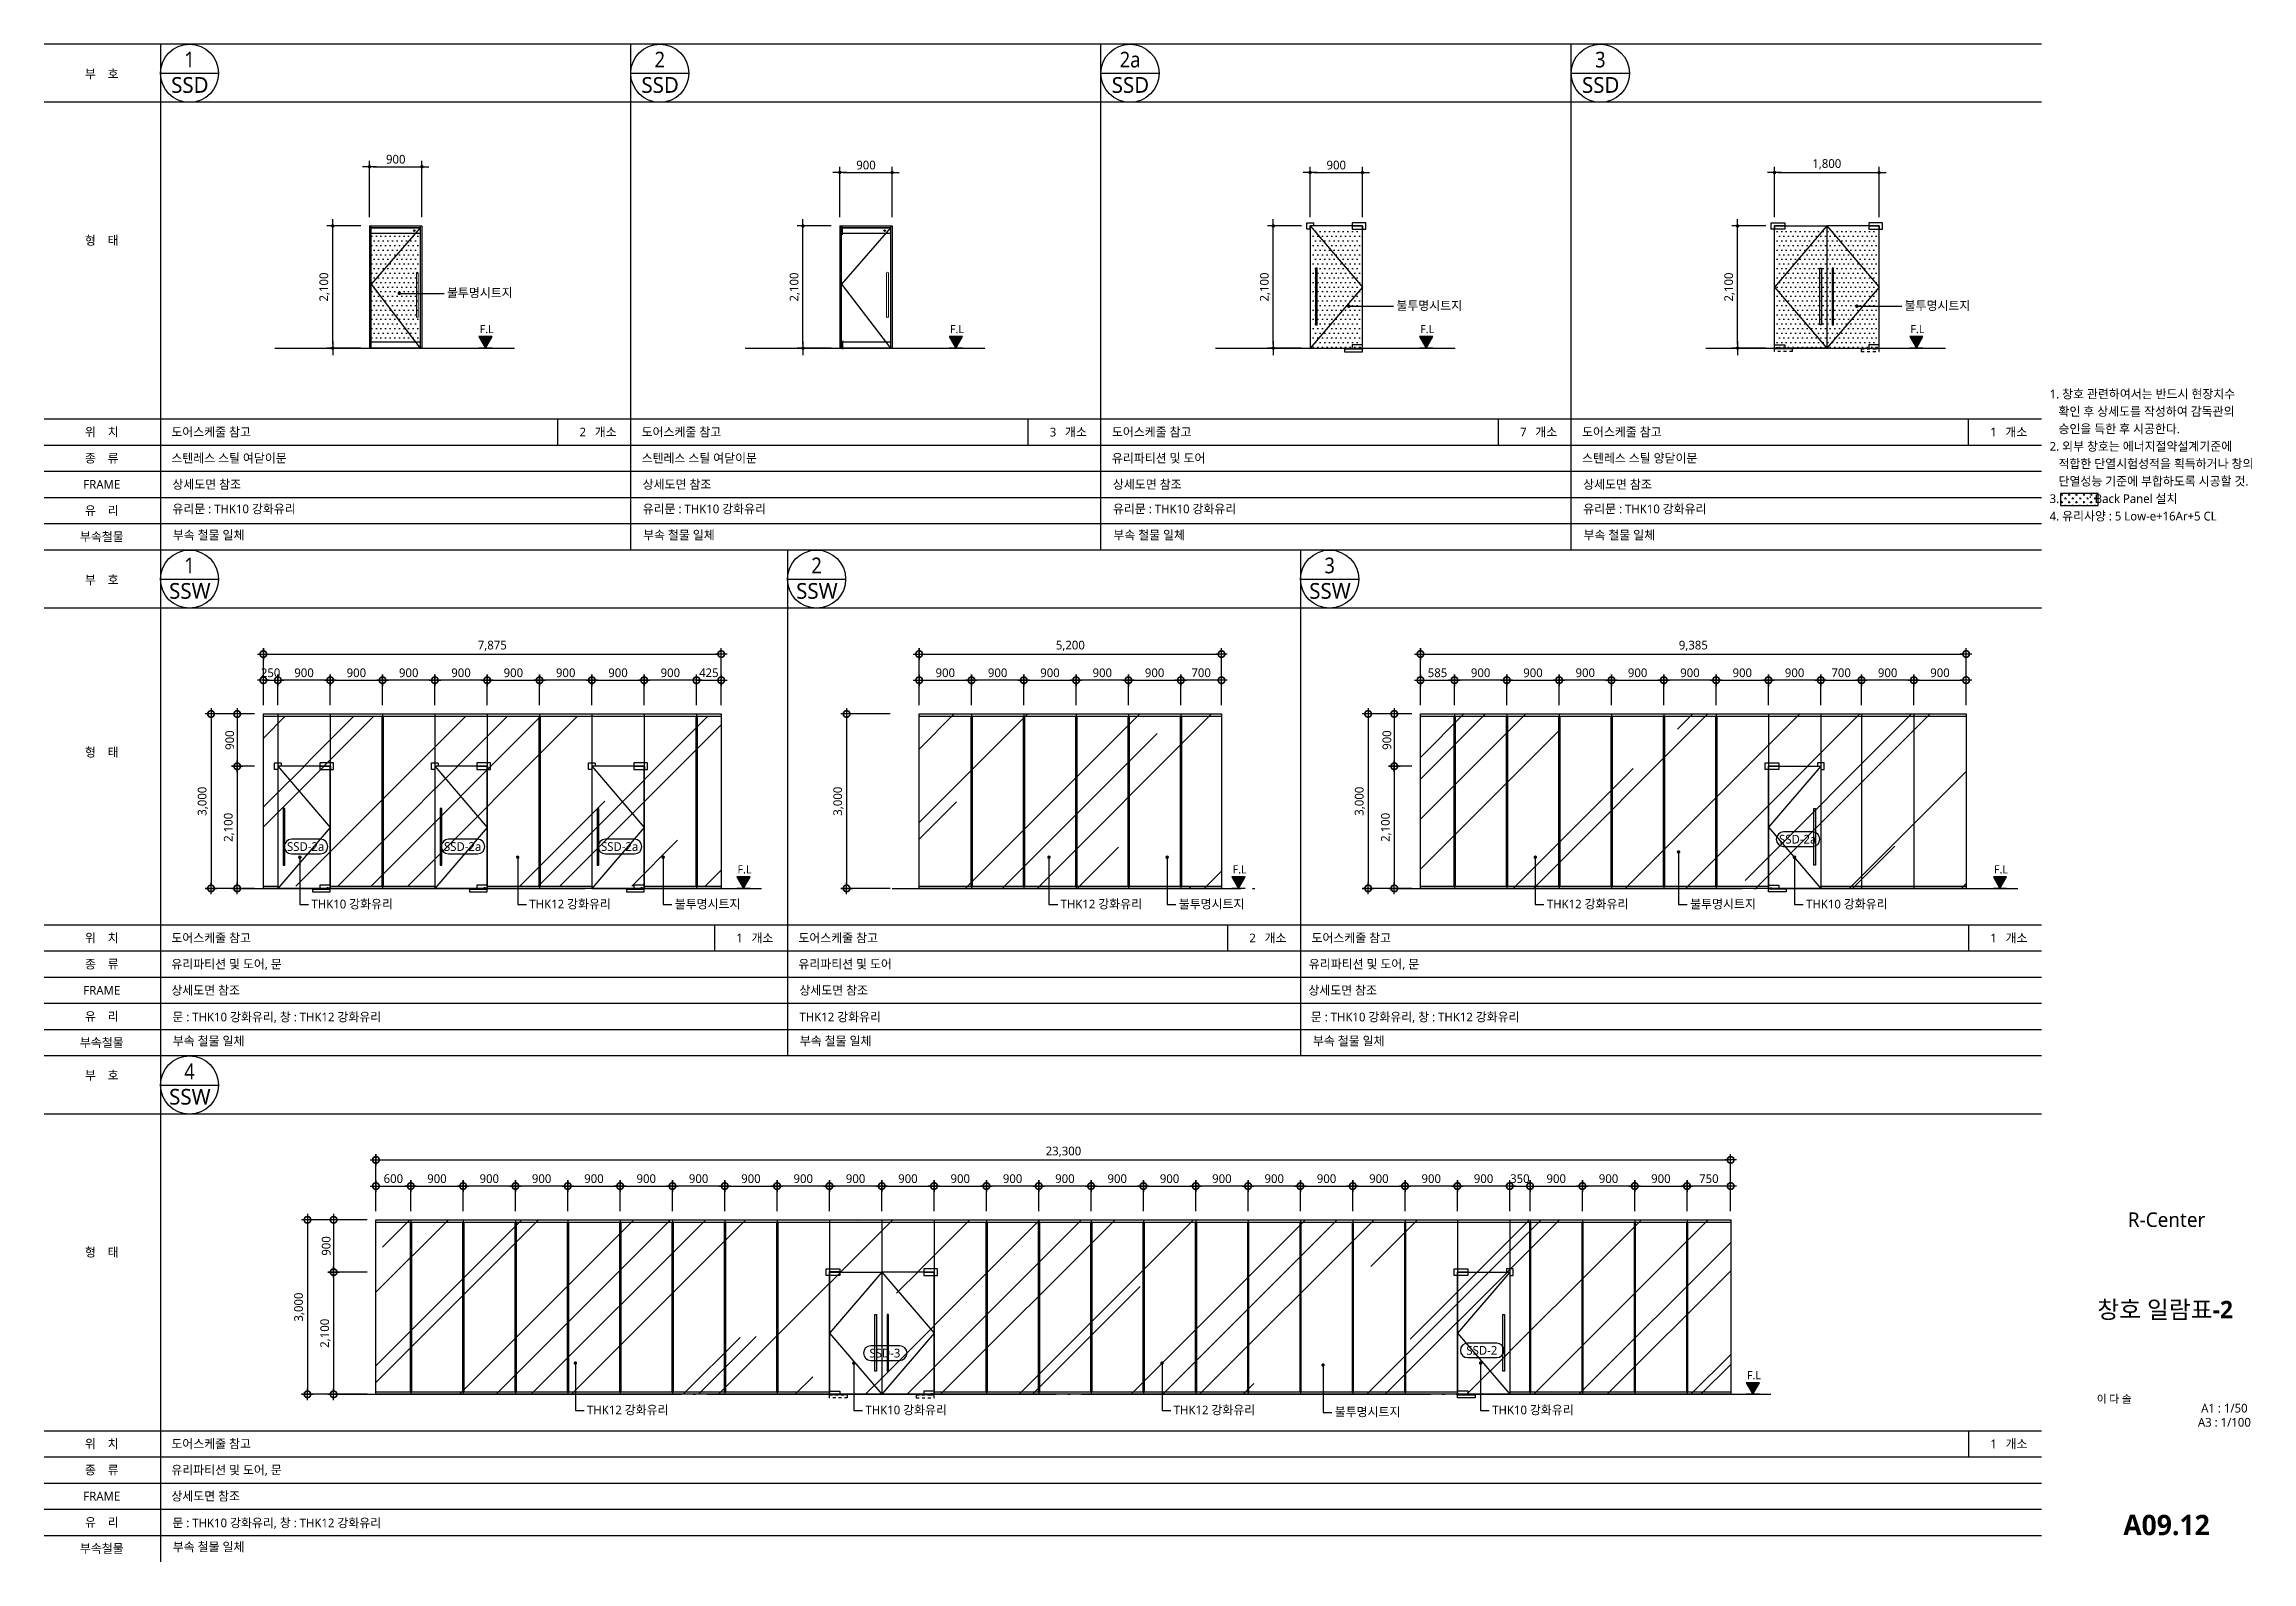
# Model space of a CAD drawing. Header units: millimetres. Extents: x -3 to 459584, y -660938 to -11738.
# Drawn here: x 42047 to 80017, y -146434 to -120334 of the extents above; entities that cross this region are included whole.
import ezdxf
from ezdxf import colors
from ezdxf.entities.mleader import LeaderData, LeaderLine
from ezdxf.enums import TextEntityAlignment as Align
from ezdxf.math import Vec2, Vec3

# ---------------------------------------------------------------- set-up
doc = ezdxf.new("R2010")
doc.units = ezdxf.units.MM
doc.header["$LTSCALE"] = 200
for name, pattern in [('CEN-GAUN', [32.2, 30, -1, 0.2, -1]), ('CENTERX2', [4, 2.5, -0.5, 0.5, -0.5]), ('DASHDOT', [1, 0.5, -0.25, 0, -0.25]), ('H1', [1, 0.5, -0.5])]:
    doc.linetypes.add(name, pattern=pattern)
doc.layers.get('DEFPOINTS').update_dxf_attribs({"color": 137})
for name, color, linetype in [('0.KSC-DIM', 5, 'Continuous'), ('0.KSC-DOOR', 4, 'Continuous'), ('4ELE', 4, 'Continuous'), ('6fin', 6, 'Continuous'), ('7ELE', 7, 'Continuous'), ('A-ELEV-PCN4', 4, 'Continuous'), ('A-ELEV-PCN5', 5, 'Continuous'), ('A-ELEV-PCN9', 9, 'Continuous'), ('A-PATT', 252, 'Continuous'), ('a-TAG-1', 6, 'Continuous'), ('A-TAG-2', 4, 'Continuous'), ('A-wall-유리파티션', 5, 'Continuous'), ('CEN', 1, 'CEN-GAUN'), ('CTR', 1, 'Continuous'), ('DIM', 7, 'Continuous'), ('ELE3', 3, 'Continuous'), ('ELE4', 4, 'Continuous'), ('ELE6', 6, 'Continuous'), ('SHT', 5, 'Continuous'), ('SYM', 6, 'Continuous'), ('TAG', 6, 'Continuous'), ('TAR-LEVEL', 6, 'Continuous'), ('TEX', 3, 'Continuous'), ('TEXT', 3, 'Continuous'), ('TITLE', 7, 'Continuous'), ('판넬메지', 8, 'Continuous')]:
    doc.layers.add(name, color=color, linetype=linetype)
doc.layers.add('WIN', color=4, linetype='Continuous', lineweight=0)
doc.styles.add('ARIAL', font='malgun.ttf')
doc.styles.add('S1', font='malgun.ttf')
doc.styles.add('돋움', font='malgun.ttf')
doc.styles.add('맑은고딕', font='malgun.ttf')
doc.styles.add('맑은고딕B', font='malgunbd.ttf')
doc.styles.add('스타일1', font='malgun.ttf')
doc.dimstyles.new('CJA-50', dxfattribs={"dimscale": 50, "dimtxt": 3, "dimasz": 1, "dimexe": 2, "dimexo": 3, "dimgap": 1, "dimtad": 1, "dimdec": 0, "dimzin": 1, "dimdsep": 46, "dimlunit": 6, "dimtxsty": 'S1', "dimblk": 'GAUN-DOT', "dimcen": -2, "dimdle": 2, "dimclrd": 256, "dimclre": 256, "dimclrt": 3, "dimadec": 0, "dimazin": 0, "dimtfac": 1, "dimtdec": 0, "dimtix": 1, "dimtmove": 2, "dimatfit": 3, "dimldrblk": 'DOTSMALL', "dimfxl": 1, "dimtolj": 1, "dimtzin": 1, "dimarcsym": 0})
doc.dimstyles.new('CJC-50', dxfattribs={"dimscale": 50, "dimtxt": 3, "dimasz": 1.2, "dimexe": 2, "dimexo": 3, "dimgap": 1, "dimtad": 1, "dimdec": 0, "dimdsep": 46, "dimlunit": 6, "dimtxsty": 'ARIAL', "dimblk": 'CJDOT', "dimcen": 1, "dimclrd": 256, "dimclre": 256, "dimclrt": 3, "dimadec": 0, "dimazin": 0, "dimtfac": 1, "dimtdec": 0, "dimtix": 1, "dimtmove": 2, "dimatfit": 2, "dimfxl": 1, "dimlwd": -1, "dimlwe": -1, "dimarcsym": 0})
pattern_1 = [(45, (-2325, -147450), (1724.21, 4597.89), [30480, -4064, 10160, -2032]), (45, (-1132.4, -144820.6), (-3347.84, 474.16), [6096, -670.56, 12192, -1524]), (45, (-2827.9, -145510.3), (6508.89, 8434.257), [16256, -2844.8, 8128, -2032])]
pattern_2 = [(0, (-2325, -147450), (39.6875, 79.375), [0, -79.375])]

msp = doc.modelspace()

# ---------------------------------------------------------------- texts
at = {"layer": 'TEX', "style": 'S1'}
for s, p in [('부    호', (43038.3, -120921.6)), ('형    태', (43038.3, -123784.8)), ('위    치', (43038.3, -127080.1)), ('종    류', (43038.3, -127530.1)), ('FRAME', (43038.3, -127980.1)), ('유    리', (43038.3, -128430.1)), ('부속철물', (43038.3, -128880.1)), ('부    호', (43038.3, -129621.6)), ('형    태', (43038.3, -132586.7)), ('위    치', (43038.3, -135780.1)), ('종    류', (43038.3, -136230.1)), ('FRAME', (43038.3, -136680.1)), ('유    리', (43038.3, -137130.1)), ('부속철물', (43038.3, -137580.1)), ('부    호', (43038.3, -138141.6)), ('형    태', (43038.3, -141184.8)), ('위    치', (43038.3, -144480.1)), ('종    류', (43038.3, -144930.1)), ('FRAME', (43038.3, -145380.1)), ('유    리', (43038.3, -145830.1)), ('부속철물', (43038.3, -146280.1))]:
    msp.add_text(s, height=150, dxfattribs=at).set_placement(p, align=Align.CENTER)
for s, p in [('도어스케줄 참고', (44235, -127080.1)), ('도어스케줄 참고', (52323.2, -127080.1)), ('도어스케줄 참고', (60411.4, -127080.1)), ('도어스케줄 참고', (68496.8, -127080.1)), ('스텐레스 스틸 여닫이문', (44235, -127530.1)), ('스텐레스 스틸 여닫이문', (52323.2, -127530.1)), ('유리파티션 및 도어', (60411.4, -127530.1)), ('스텐레스 스틸 양닫이문', (68496.8, -127530.1)), ('상세도면 참조', (44252.3, -127980.1)), ('상세도면 참조', (52340.5, -127980.1)), ('상세도면 참조', (60428.7, -127980.1)), ('상세도면 참조', (68516.9, -127980.1)), ('유리문 : THK10 강화유리', (44253.1, -128401.7)), ('유리문 : THK10 강화유리', (52341.3, -128401.7)), ('유리문 : THK10 강화유리', (60429.5, -128401.7)), ('유리문 : THK10 강화유리', (68517.7, -128401.7)), ('부속 철물 일체', (44260.1, -128851.7)), ('부속 철물 일체', (52348.3, -128851.7)), ('부속 철물 일체', (60436.4, -128851.7)), ('부속 철물 일체', (68521.9, -128851.7)), ('도어스케줄 참고', (44235, -135780.1)), ('도어스케줄 참고', (55019.3, -135780.1)), ('도어스케줄 참고', (63843.8, -135780.1)), ('유리파티션 및 도어, 문', (44235, -136230.1)), ('유리파티션 및 도어', (55019.3, -136230.1)), ('유리파티션 및 도어, 문', (63797.7, -136230.1)), ('상세도면 참조', (44235, -136680.1)), ('상세도면 참조', (55036.5, -136680.1)), ('상세도면 참조', (63790.6, -136680.1)), ('문 : THK10 강화유리, 창 : THK12 강화유리', (44253.1, -137139.7)), ('THK12 강화유리', (55037.4, -137139.7)), ('문 : THK10 강화유리, 창 : THK12 강화유리', (63831.6, -137139.7)), ('부속 철물 일체', (44260.1, -137551.7)), ('부속 철물 일체', (55044.3, -137551.7)), ('부속 철물 일체', (63868.9, -137551.7)), ('도어스케줄 참고', (44235, -144480.1)), ('유리파티션 및 도어, 문', (44235, -144930.1)), ('상세도면 참조', (44235, -145380.1)), ('문 : THK10 강화유리, 창 : THK12 강화유리', (44253.1, -145839.7)), ('부속 철물 일체', (44260.1, -146251.7))]:
    msp.add_text(s, height=150, dxfattribs=at).set_placement(p)
for s, p in [('2', (51366.2, -127080.1)), ('개소', (51893.3, -127080.1)), ('3', (59454.4, -127080.1)), ('개소', (59981.5, -127080.1)), ('7', (67542.6, -127080.1)), ('개소', (68069.7, -127080.1)), ('1', (75628, -127080.1)), ('개소', (76155.1, -127080.1)), ('1', (54062.3, -135780.1)), ('개소', (54589.3, -135780.1)), ('2', (62886.8, -135780.1)), ('개소', (63413.9, -135780.1)), ('1', (75630.8, -135780.1)), ('개소', (76157.8, -135780.1)), ('1', (75630.8, -144480.1)), ('개소', (76157.8, -144480.1))]:
    msp.add_text(s, height=150, dxfattribs=at).set_placement(p, align=Align.RIGHT)
at = {"layer": 'TEXT', "style": 'S1'}
for s, p in [('3.          : Back Panel 설치', (76539.2, -128270.5)), ('4. 유리사양 : 5 Low-e+16Ar+5 CL', (76539.2, -128570.5))]:
    msp.add_text(s, height=150, dxfattribs=at).set_placement(p, align=Align.BOTTOM_LEFT)
at = {"layer": 'TEXT', "style": '스타일1'}
msp.add_text('R-Center', height=250, dxfattribs=at).set_placement((78550, -140550), align=Align.MIDDLE_CENTER)

# ---------------------------------------------------------------- blocks, each defined once
blk = doc.blocks.new('TITLE')
at = {"layer": 'TITLE', "style": '스타일1'}
for tag, height, p in [('동명칭', 6, (776.77, -457.26)), ('SCALE-A1', 3, (797.5, -522)), ('SCALE-A3', 3, (797.5, -527)), ('DATA', 3, (797.5, -540))]:
    blk.add_attdef(tag, text='', height=height, dxfattribs=at).set_placement(p, align=Align.MIDDLE)
for tag, height, p in [('TITLE1', 6, (776.5, -479.4)), ('TITLE4', 6, (776.5, -484.39)), ('TITLE2', 6, (776.5, -489)), ('TITLE5', 6, (776.5, -493.99)), ('TITLE3', 6, (776.5, -498.7)), ('NAME-1', 3, (760.16, -517.5)), ('NAME-2', 3, (760.16, -526.5)), ('A0.00', 7, (776.5, -561))]:
    blk.add_attdef(tag, text='', height=height, dxfattribs=at).set_placement(p, align=Align.MIDDLE_CENTER)
blk = doc.blocks.new('A$C2D6C597E')
at = {"layer": 'TEXT', "style": 'S1'}
for s, p in [('1. 창호 관련하여서는 반드시 현장치수', (139, -771)), ('   확인 후 상세도를 작성하여 감독관의', (139, -1071)), ('2. 외부 창호는 에너지절약설계기준에', (139, -1671)), ('   승인을 득한 후 시공한다.', (139, -1371)), ('   적합한 단열시험성적을 획득하거나 창의', (139, -1971)), ('   단열성능 기준에 부합하도록 시공할 것.', (139, -2271))]:
    blk.add_text(s, height=150, dxfattribs=at).set_placement(p, align=Align.BOTTOM_LEFT)
blk = doc.blocks.new('CJDOT')
blk.add_line((-2, 0), (2, 0))
at = {"const_width": 0.5}
blk.add_lwpolyline([(-0.25, 0, 1), (0.25, 0, 1)], format="xyb", close=True, dxfattribs=at)
blk = doc.blocks.new('*D235')
at = {"layer": 'DEFPOINTS', "color": 0, "linetype": 'Continuous', "ltscale": 0.1, "transparency": 16777216}
for p in [(47010, -123461), (47644, -123461), (47644, -125561)]:
    blk.add_point(p, dxfattribs=at)
at = {"layer": 'DIM', "ltscale": 0.1, "transparency": 16777216}
for p, q in [((47494, -123461), (46910, -123461)), ((47010, -125501), (47010, -123521)), ((47494, -125561), (46910, -125561))]:
    blk.add_line(p, q, dxfattribs=at)
at = {"layer": 'DIM', "linetype": 'Continuous', "ltscale": 0.1, "transparency": 16777216, "xscale": 60, "yscale": 60, "zscale": 60}
for p, rotation in [((47010, -123461), 90), ((47010, -125561), 270)]:
    blk.add_blockref('CJDOT', p, dxfattribs=dict(at, rotation=rotation))
at = {"layer": 'DIM', "color": 3, "linetype": 'Continuous', "ltscale": 0.1, "transparency": 16777216, "insert": (46870, -124511), "char_height": 150, "attachment_point": 5, "rotation": 90, "style": 'ARIAL'}
blk.add_mtext('2,100', dxfattribs=at)
blk = doc.blocks.new('*D236')
at = {"layer": 'DEFPOINTS', "color": 0, "linetype": 'Continuous', "ltscale": 0.1, "transparency": 16777216}
for p in [(48544, -122442), (47644, -123461), (48544, -123461)]:
    blk.add_point(p, dxfattribs=at)
at = {"layer": 'DIM', "ltscale": 0.1, "transparency": 16777216}
for p, q in [((47644, -123311), (47644, -122342)), ((47704, -122442), (48484, -122442)), ((48544, -123311), (48544, -122342))]:
    blk.add_line(p, q, dxfattribs=at)
at = {"layer": 'DIM', "linetype": 'Continuous', "ltscale": 0.1, "transparency": 16777216, "xscale": 60, "yscale": 60, "zscale": 60, "rotation": 180}
blk.add_blockref('CJDOT', (47644, -122442), dxfattribs=at)
at = {"layer": 'DIM', "linetype": 'Continuous', "ltscale": 0.1, "transparency": 16777216, "xscale": 60, "yscale": 60, "zscale": 60}
blk.add_blockref('CJDOT', (48544, -122442), dxfattribs=at)
at = {"layer": 'DIM', "color": 3, "linetype": 'Continuous', "ltscale": 0.1, "transparency": 16777216, "insert": (48094, -122314), "char_height": 150, "attachment_point": 5, "style": 'ARIAL'}
blk.add_mtext('900', dxfattribs=at)
blk = doc.blocks.new('단면레벨-1')
at = {"layer": 'TAG'}
blk.add_hatch(color=256, dxfattribs=at).paths.add_polyline_path([(0, 0), (2.27, 3.93), (-2.27, 3.93)])
for p, q in [((-2.27, 3.93), (0, 0)), ((2.27, 3.93), (-2.27, 3.93)), ((2.27, 0), (-2.27, 0)), ((0, 0), (2.27, 3.93))]:
    blk.add_line(p, q, dxfattribs=at)
at = {"layer": 'TAG', "color": 3, "style": '돋움'}
blk.add_attdef('GL.+1500', text='', height=2.81, dxfattribs=at).set_placement((0.37, 6.53), align=Align.MIDDLE)
blk = doc.blocks.new('*D237')
at = {"layer": 'DEFPOINTS', "color": 0, "linetype": 'Continuous', "ltscale": 0.1, "transparency": 16777216}
for p in [(55098, -123461), (55732, -123461), (55732, -125561)]:
    blk.add_point(p, dxfattribs=at)
at = {"layer": 'DIM', "ltscale": 0.1, "transparency": 16777216}
for p, q in [((55582, -123461), (54998, -123461)), ((55098, -125501), (55098, -123521)), ((55582, -125561), (54998, -125561))]:
    blk.add_line(p, q, dxfattribs=at)
at = {"layer": 'DIM', "linetype": 'Continuous', "ltscale": 0.1, "transparency": 16777216, "xscale": 60, "yscale": 60, "zscale": 60}
for p, rotation in [((55098, -123461), 90), ((55098, -125561), 270)]:
    blk.add_blockref('CJDOT', p, dxfattribs=dict(at, rotation=rotation))
at = {"layer": 'DIM', "color": 3, "linetype": 'Continuous', "ltscale": 0.1, "transparency": 16777216, "insert": (54958, -124511), "char_height": 150, "attachment_point": 5, "rotation": 90, "style": 'ARIAL'}
blk.add_mtext('2,100', dxfattribs=at)
blk = doc.blocks.new('*D238')
at = {"layer": 'DEFPOINTS', "color": 0, "linetype": 'Continuous', "ltscale": 0.1, "transparency": 16777216}
for p in [(56632, -122542), (55732, -123461), (56632, -123461)]:
    blk.add_point(p, dxfattribs=at)
at = {"layer": 'DIM', "ltscale": 0.1, "transparency": 16777216}
for p, q in [((55732, -123311), (55732, -122442)), ((55792, -122542), (56572, -122542)), ((56632, -123311), (56632, -122442))]:
    blk.add_line(p, q, dxfattribs=at)
at = {"layer": 'DIM', "linetype": 'Continuous', "ltscale": 0.1, "transparency": 16777216, "xscale": 60, "yscale": 60, "zscale": 60, "rotation": 180}
blk.add_blockref('CJDOT', (55732, -122542), dxfattribs=at)
at = {"layer": 'DIM', "linetype": 'Continuous', "ltscale": 0.1, "transparency": 16777216, "xscale": 60, "yscale": 60, "zscale": 60}
blk.add_blockref('CJDOT', (56632, -122542), dxfattribs=at)
at = {"layer": 'DIM', "color": 3, "linetype": 'Continuous', "ltscale": 0.1, "transparency": 16777216, "insert": (56182, -122414), "char_height": 150, "attachment_point": 5, "style": 'ARIAL'}
blk.add_mtext('900', dxfattribs=at)
blk = doc.blocks.new('*D239')
at = {"layer": 'DEFPOINTS', "color": 0, "linetype": 'Continuous', "ltscale": 0.1, "transparency": 16777216}
for p in [(71172, -123461), (71806, -123461), (71806, -125561)]:
    blk.add_point(p, dxfattribs=at)
at = {"layer": 'DIM', "ltscale": 0.1, "transparency": 16777216}
for p, q in [((71656, -123461), (71072, -123461)), ((71172, -125501), (71172, -123521)), ((71656, -125561), (71072, -125561))]:
    blk.add_line(p, q, dxfattribs=at)
at = {"layer": 'DIM', "linetype": 'Continuous', "ltscale": 0.1, "transparency": 16777216, "xscale": 60, "yscale": 60, "zscale": 60}
for p, rotation in [((71172, -123461), 90), ((71172, -125561), 270)]:
    blk.add_blockref('CJDOT', p, dxfattribs=dict(at, rotation=rotation))
at = {"layer": 'DIM', "color": 3, "linetype": 'Continuous', "ltscale": 0.1, "transparency": 16777216, "insert": (71032, -124511), "char_height": 150, "attachment_point": 5, "rotation": 90, "style": 'ARIAL'}
blk.add_mtext('2,100', dxfattribs=at)
blk = doc.blocks.new('*D240')
at = {"layer": 'DEFPOINTS', "color": 0, "linetype": 'Continuous', "ltscale": 0.1, "transparency": 16777216}
for p in [(73606, -122542), (71806, -123461), (73606, -123461)]:
    blk.add_point(p, dxfattribs=at)
at = {"layer": 'DIM', "ltscale": 0.1, "transparency": 16777216}
for p, q in [((71806, -123311), (71806, -122442)), ((71866, -122542), (73546, -122542)), ((73606, -123311), (73606, -122442))]:
    blk.add_line(p, q, dxfattribs=at)
at = {"layer": 'DIM', "linetype": 'Continuous', "ltscale": 0.1, "transparency": 16777216, "xscale": 60, "yscale": 60, "zscale": 60, "rotation": 180}
blk.add_blockref('CJDOT', (71806, -122542), dxfattribs=at)
at = {"layer": 'DIM', "linetype": 'Continuous', "ltscale": 0.1, "transparency": 16777216, "xscale": 60, "yscale": 60, "zscale": 60}
blk.add_blockref('CJDOT', (73606, -122542), dxfattribs=at)
at = {"layer": 'DIM', "color": 3, "linetype": 'Continuous', "ltscale": 0.1, "transparency": 16777216, "insert": (72706, -122401), "char_height": 150, "attachment_point": 5, "style": 'ARIAL'}
blk.add_mtext('1,800', dxfattribs=at)
blk = doc.blocks.new('dor&win')
at = {"layer": 'a-TAG-1', "ltscale": 0.2}
blk.add_line((-5.5, 0), (5.5, 0), dxfattribs=at)
blk.add_circle((0, 0), 5.5, dxfattribs=at)
at = {"layer": 'a-TAG-1', "color": 3, "style": 'ARIAL'}
for tag, p in [('1', (0, 2.58)), ('FSD', (0.07, -2.22))]:
    blk.add_attdef(tag, text='', height=3, dxfattribs=at).set_placement(p, align=Align.MIDDLE_CENTER)
blk = doc.blocks.new('_Dot')
at = {"color": 0, "linetype": 'ByBlock', "lineweight": -2}
blk.add_line((-0.5, 0), (-1, 0), dxfattribs=at)
at = {"color": 0, "linetype": 'ByBlock', "const_width": 0.5}
blk.add_lwpolyline([(-0.25, 0, 1), (0.25, 0, 1)], format="xyb", close=True, dxfattribs=at)
blk = doc.blocks.new('*D256')
at = {"layer": 'DEFPOINTS', "color": 0, "linetype": 'Continuous', "ltscale": 0.1, "transparency": 16777216}
for p in [(63187, -123461), (63820, -123461), (63820, -125561)]:
    blk.add_point(p, dxfattribs=at)
at = {"layer": 'DIM', "ltscale": 0.1, "transparency": 16777216}
for p, q in [((63670, -123461), (63087, -123461)), ((63187, -125501), (63187, -123521)), ((63670, -125561), (63087, -125561))]:
    blk.add_line(p, q, dxfattribs=at)
at = {"layer": 'DIM', "linetype": 'Continuous', "ltscale": 0.1, "transparency": 16777216, "xscale": 60, "yscale": 60, "zscale": 60}
for p, rotation in [((63187, -123461), 90), ((63187, -125561), 270)]:
    blk.add_blockref('CJDOT', p, dxfattribs=dict(at, rotation=rotation))
at = {"layer": 'DIM', "color": 3, "linetype": 'Continuous', "ltscale": 0.1, "transparency": 16777216, "insert": (63046, -124511), "char_height": 150, "attachment_point": 5, "rotation": 90, "style": 'ARIAL'}
blk.add_mtext('2,100', dxfattribs=at)
blk = doc.blocks.new('*D257')
at = {"layer": 'DEFPOINTS', "color": 0, "linetype": 'Continuous', "ltscale": 0.1, "transparency": 16777216}
for p in [(64720, -122542), (63820, -123461), (64720, -123461)]:
    blk.add_point(p, dxfattribs=at)
at = {"layer": 'DIM', "ltscale": 0.1, "transparency": 16777216}
for p, q in [((63820, -123311), (63820, -122442)), ((63880, -122542), (64660, -122542)), ((64720, -123311), (64720, -122442))]:
    blk.add_line(p, q, dxfattribs=at)
at = {"layer": 'DIM', "linetype": 'Continuous', "ltscale": 0.1, "transparency": 16777216, "xscale": 60, "yscale": 60, "zscale": 60, "rotation": 180}
blk.add_blockref('CJDOT', (63820, -122542), dxfattribs=at)
at = {"layer": 'DIM', "linetype": 'Continuous', "ltscale": 0.1, "transparency": 16777216, "xscale": 60, "yscale": 60, "zscale": 60}
blk.add_blockref('CJDOT', (64720, -122542), dxfattribs=at)
at = {"layer": 'DIM', "color": 3, "linetype": 'Continuous', "ltscale": 0.1, "transparency": 16777216, "insert": (64270, -122414), "char_height": 150, "attachment_point": 5, "style": 'ARIAL'}
blk.add_mtext('900', dxfattribs=at)
blk = doc.blocks.new('GAUN-DOT')
at = {"linetype": 'ByBlock'}
for p, q in [((2, 0), (-2, 0)), ((0, -2), (0, 2))]:
    blk.add_line(p, q, dxfattribs=at)
at = {"const_width": 2.25}
blk.add_lwpolyline([(0, 0.28125, 1), (0, -0.28125, 1)], format="xyb", close=True, dxfattribs=at)
blk = doc.blocks.new('*D258')
at = {"layer": 'DEFPOINTS', "color": 0, "transparency": 16777216}
for p in [(45817, -131853), (44917, -134853), (45817, -134853)]:
    blk.add_point(p, dxfattribs=at)
at = {"layer": 'DIM', "lineweight": -2, "transparency": 16777216}
for p, q in [((45667, -131853), (44817, -131853)), ((44917, -131903), (44917, -134803)), ((45667, -134853), (44817, -134853))]:
    blk.add_line(p, q, dxfattribs=at)
at = {"layer": 'DIM', "lineweight": -2, "transparency": 16777216, "xscale": 50, "yscale": 50, "zscale": 50}
for p, rotation in [((44917, -131853), 90), ((44917, -134853), 270)]:
    blk.add_blockref('GAUN-DOT', p, dxfattribs=dict(at, rotation=rotation))
at = {"layer": 'DIM', "color": 3, "transparency": 16777216, "insert": (44777, -133353), "char_height": 150, "attachment_point": 5, "rotation": 90, "style": 'S1'}
blk.add_mtext('\\A1;3,000', dxfattribs=at)
blk = doc.blocks.new('_DotSmall')
at = {"color": 0, "linetype": 'ByBlock', "const_width": 0.5}
blk.add_lwpolyline([(-0.0625, 0, 1), (0.0625, 0, 1)], format="xyb", close=True, dxfattribs=at)
blk = doc.blocks.new('*D259')
at = {"layer": 'DEFPOINTS', "color": 0, "transparency": 16777216}
for p in [(45817, -132753), (45367, -134853), (45817, -134853)]:
    blk.add_point(p, dxfattribs=at)
at = {"layer": 'DIM', "lineweight": -2, "transparency": 16777216}
for p, q in [((45667, -132753), (45267, -132753)), ((45367, -132803), (45367, -134803)), ((45667, -134853), (45267, -134853))]:
    blk.add_line(p, q, dxfattribs=at)
at = {"layer": 'DIM', "lineweight": -2, "transparency": 16777216, "xscale": 50, "yscale": 50, "zscale": 50}
for p, rotation in [((45367, -132753), 90), ((45367, -134853), 270)]:
    blk.add_blockref('GAUN-DOT', p, dxfattribs=dict(at, rotation=rotation))
at = {"layer": 'DIM', "color": 3, "transparency": 16777216, "insert": (45227, -133803), "char_height": 150, "attachment_point": 5, "rotation": 90, "style": 'S1'}
blk.add_mtext('\\A1;2,100', dxfattribs=at)
blk = doc.blocks.new('*D260')
at = {"layer": 'DEFPOINTS', "color": 0, "transparency": 16777216}
for p in [(45817, -131853), (45367, -132753), (45817, -132753)]:
    blk.add_point(p, dxfattribs=at)
at = {"layer": 'DIM', "lineweight": -2, "transparency": 16777216}
for p, q in [((45667, -131853), (45267, -131853)), ((45367, -131903), (45367, -132703)), ((45667, -132753), (45267, -132753))]:
    blk.add_line(p, q, dxfattribs=at)
at = {"layer": 'DIM', "lineweight": -2, "transparency": 16777216, "xscale": 50, "yscale": 50, "zscale": 50}
for p, rotation in [((45367, -131853), 90), ((45367, -132753), 270)]:
    blk.add_blockref('GAUN-DOT', p, dxfattribs=dict(at, rotation=rotation))
at = {"layer": 'DIM', "color": 3, "transparency": 16777216, "insert": (45239, -132303), "char_height": 150, "attachment_point": 5, "rotation": 90, "style": 'S1'}
blk.add_mtext('\\A1;900', dxfattribs=at)
blk = doc.blocks.new('*D261')
at = {"layer": 'DEFPOINTS', "color": 0, "transparency": 16777216}
for p in [(53692, -130823), (45817, -131853), (53692, -131853)]:
    blk.add_point(p, dxfattribs=at)
at = {"layer": 'DIM', "lineweight": -2, "transparency": 16777216}
for p, q in [((45817, -131703), (45817, -130723)), ((45867, -130823), (53642, -130823)), ((53692, -131703), (53692, -130723))]:
    blk.add_line(p, q, dxfattribs=at)
at = {"layer": 'DIM', "lineweight": -2, "transparency": 16777216, "xscale": 50, "yscale": 50, "zscale": 50, "rotation": 180}
blk.add_blockref('GAUN-DOT', (45817, -130823), dxfattribs=at)
at = {"layer": 'DIM', "lineweight": -2, "transparency": 16777216, "xscale": 50, "yscale": 50, "zscale": 50}
blk.add_blockref('GAUN-DOT', (53692, -130823), dxfattribs=at)
at = {"layer": 'DIM', "color": 3, "transparency": 16777216, "insert": (49754, -130682), "char_height": 150, "attachment_point": 5, "style": 'S1'}
blk.add_mtext('\\A1;7,875', dxfattribs=at)
blk = doc.blocks.new('*D262')
at = {"layer": 'DEFPOINTS', "color": 0, "transparency": 16777216}
for p in [(46067, -131273), (45817, -131853), (46067, -131853)]:
    blk.add_point(p, dxfattribs=at)
at = {"layer": 'DIM', "lineweight": -2, "transparency": 16777216}
for p, q in [((45767, -131273), (45717, -131273)), ((45817, -131703), (45817, -131173)), ((45817, -131273), (46067, -131273)), ((46067, -131703), (46067, -131173)), ((46117, -131273), (46167, -131273))]:
    blk.add_line(p, q, dxfattribs=at)
at = {"layer": 'DIM', "lineweight": -2, "transparency": 16777216, "xscale": 50, "yscale": 50, "zscale": 50}
blk.add_blockref('GAUN-DOT', (45817, -131273), dxfattribs=at)
at = {"layer": 'DIM', "lineweight": -2, "transparency": 16777216, "xscale": 50, "yscale": 50, "zscale": 50, "rotation": 180}
blk.add_blockref('GAUN-DOT', (46067, -131273), dxfattribs=at)
at = {"layer": 'DIM', "color": 3, "transparency": 16777216, "insert": (45942, -131145), "char_height": 150, "attachment_point": 5, "style": 'S1'}
blk.add_mtext('\\A1;250', dxfattribs=at)
blk = doc.blocks.new('*D263')
at = {"layer": 'DEFPOINTS', "color": 0, "transparency": 16777216}
for p in [(46067, -131273), (46067, -131853), (46967, -131853)]:
    blk.add_point(p, dxfattribs=at)
at = {"layer": 'DIM', "lineweight": -2, "transparency": 16777216}
for p, q in [((46067, -131703), (46067, -131173)), ((46917, -131273), (46117, -131273)), ((46967, -131703), (46967, -131173))]:
    blk.add_line(p, q, dxfattribs=at)
at = {"layer": 'DIM', "lineweight": -2, "transparency": 16777216, "xscale": 50, "yscale": 50, "zscale": 50, "rotation": 180}
blk.add_blockref('GAUN-DOT', (46067, -131273), dxfattribs=at)
at = {"layer": 'DIM', "lineweight": -2, "transparency": 16777216, "xscale": 50, "yscale": 50, "zscale": 50}
blk.add_blockref('GAUN-DOT', (46967, -131273), dxfattribs=at)
at = {"layer": 'DIM', "color": 3, "transparency": 16777216, "insert": (46517, -131145), "char_height": 150, "attachment_point": 5, "style": 'S1'}
blk.add_mtext('\\A1;900', dxfattribs=at)
blk = doc.blocks.new('*D264')
at = {"layer": 'DEFPOINTS', "color": 0, "transparency": 16777216}
for p in [(48767, -131273), (48767, -131853), (49667, -131853)]:
    blk.add_point(p, dxfattribs=at)
at = {"layer": 'DIM', "lineweight": -2, "transparency": 16777216}
for p, q in [((48767, -131703), (48767, -131173)), ((49617, -131273), (48817, -131273)), ((49667, -131703), (49667, -131173))]:
    blk.add_line(p, q, dxfattribs=at)
at = {"layer": 'DIM', "lineweight": -2, "transparency": 16777216, "xscale": 50, "yscale": 50, "zscale": 50, "rotation": 180}
blk.add_blockref('GAUN-DOT', (48767, -131273), dxfattribs=at)
at = {"layer": 'DIM', "lineweight": -2, "transparency": 16777216, "xscale": 50, "yscale": 50, "zscale": 50}
blk.add_blockref('GAUN-DOT', (49667, -131273), dxfattribs=at)
at = {"layer": 'DIM', "color": 3, "transparency": 16777216, "insert": (49217, -131145), "char_height": 150, "attachment_point": 5, "style": 'S1'}
blk.add_mtext('\\A1;900', dxfattribs=at)
blk = doc.blocks.new('*D265')
at = {"layer": 'DEFPOINTS', "color": 0, "transparency": 16777216}
for p in [(50567, -131273), (49667, -131853), (50567, -131853)]:
    blk.add_point(p, dxfattribs=at)
at = {"layer": 'DIM', "lineweight": -2, "transparency": 16777216}
for p, q in [((49667, -131703), (49667, -131173)), ((49717, -131273), (50517, -131273)), ((50567, -131703), (50567, -131173))]:
    blk.add_line(p, q, dxfattribs=at)
at = {"layer": 'DIM', "lineweight": -2, "transparency": 16777216, "xscale": 50, "yscale": 50, "zscale": 50, "rotation": 180}
blk.add_blockref('GAUN-DOT', (49667, -131273), dxfattribs=at)
at = {"layer": 'DIM', "lineweight": -2, "transparency": 16777216, "xscale": 50, "yscale": 50, "zscale": 50}
blk.add_blockref('GAUN-DOT', (50567, -131273), dxfattribs=at)
at = {"layer": 'DIM', "color": 3, "transparency": 16777216, "insert": (50117, -131145), "char_height": 150, "attachment_point": 5, "style": 'S1'}
blk.add_mtext('\\A1;900', dxfattribs=at)
blk = doc.blocks.new('*D266')
at = {"layer": 'DEFPOINTS', "color": 0, "transparency": 16777216}
for p in [(53692, -131273), (53267, -131853), (53692, -131853)]:
    blk.add_point(p, dxfattribs=at)
at = {"layer": 'DIM', "lineweight": -2, "transparency": 16777216}
for p, q in [((53217, -131273), (53167, -131273)), ((53267, -131703), (53267, -131173)), ((53267, -131273), (53692, -131273)), ((53692, -131703), (53692, -131173)), ((53742, -131273), (53792, -131273))]:
    blk.add_line(p, q, dxfattribs=at)
at = {"layer": 'DIM', "lineweight": -2, "transparency": 16777216, "xscale": 50, "yscale": 50, "zscale": 50}
blk.add_blockref('GAUN-DOT', (53267, -131273), dxfattribs=at)
at = {"layer": 'DIM', "lineweight": -2, "transparency": 16777216, "xscale": 50, "yscale": 50, "zscale": 50, "rotation": 180}
blk.add_blockref('GAUN-DOT', (53692, -131273), dxfattribs=at)
at = {"layer": 'DIM', "color": 3, "transparency": 16777216, "insert": (53479, -131145), "char_height": 150, "attachment_point": 5, "style": 'S1'}
blk.add_mtext('\\A1;425', dxfattribs=at)
blk = doc.blocks.new('DN')
at = {"layer": 'SYM', "color": 6}
blk.add_lwpolyline([(12.5, 0.17, 1), (12.5, 5.17), (2.5, 5.17, 1), (2.5, 0.17)], format="xyb", close=True, dxfattribs=at)
at = {"layer": 'SYM', "color": 3, "style": '스타일1'}
blk.add_attdef('FSD-1', text='', height=3, dxfattribs=at).set_placement((7.37, 2.67), align=Align.MIDDLE_CENTER)
blk = doc.blocks.new('*D267')
at = {"layer": 'DEFPOINTS', "color": 0, "transparency": 16777216}
for p in [(56748, -131853), (55848, -134853), (56748, -134853)]:
    blk.add_point(p, dxfattribs=at)
at = {"layer": 'DIM', "lineweight": -2, "transparency": 16777216}
for p, q in [((56598, -131853), (55748, -131853)), ((55848, -131903), (55848, -134803)), ((56598, -134853), (55748, -134853))]:
    blk.add_line(p, q, dxfattribs=at)
at = {"layer": 'DIM', "lineweight": -2, "transparency": 16777216, "xscale": 50, "yscale": 50, "zscale": 50}
for p, rotation in [((55848, -131853), 90), ((55848, -134853), 270)]:
    blk.add_blockref('GAUN-DOT', p, dxfattribs=dict(at, rotation=rotation))
at = {"layer": 'DIM', "color": 3, "transparency": 16777216, "insert": (55708, -133353), "char_height": 150, "attachment_point": 5, "rotation": 90, "style": 'S1'}
blk.add_mtext('\\A1;3,000', dxfattribs=at)
blk = doc.blocks.new('*D268')
at = {"layer": 'DEFPOINTS', "color": 0, "transparency": 16777216}
for p in [(62296, -130823), (57096, -131853), (62296, -131853)]:
    blk.add_point(p, dxfattribs=at)
at = {"layer": 'DIM', "lineweight": -2, "transparency": 16777216}
for p, q in [((57096, -131703), (57096, -130723)), ((57146, -130823), (62246, -130823)), ((62296, -131703), (62296, -130723))]:
    blk.add_line(p, q, dxfattribs=at)
at = {"layer": 'DIM', "lineweight": -2, "transparency": 16777216, "xscale": 50, "yscale": 50, "zscale": 50, "rotation": 180}
blk.add_blockref('GAUN-DOT', (57096, -130823), dxfattribs=at)
at = {"layer": 'DIM', "lineweight": -2, "transparency": 16777216, "xscale": 50, "yscale": 50, "zscale": 50}
blk.add_blockref('GAUN-DOT', (62296, -130823), dxfattribs=at)
at = {"layer": 'DIM', "color": 3, "transparency": 16777216, "insert": (59696, -130682), "char_height": 150, "attachment_point": 5, "style": 'S1'}
blk.add_mtext('\\A1;5,200', dxfattribs=at)
blk = doc.blocks.new('*D269')
at = {"layer": 'DEFPOINTS', "color": 0, "transparency": 16777216}
for p in [(61596, -131273), (60696, -131853), (61596, -131853)]:
    blk.add_point(p, dxfattribs=at)
at = {"layer": 'DIM', "lineweight": -2, "transparency": 16777216}
for p, q in [((60696, -131703), (60696, -131173)), ((60746, -131273), (61546, -131273)), ((61596, -131703), (61596, -131173))]:
    blk.add_line(p, q, dxfattribs=at)
at = {"layer": 'DIM', "lineweight": -2, "transparency": 16777216, "xscale": 50, "yscale": 50, "zscale": 50, "rotation": 180}
blk.add_blockref('GAUN-DOT', (60696, -131273), dxfattribs=at)
at = {"layer": 'DIM', "lineweight": -2, "transparency": 16777216, "xscale": 50, "yscale": 50, "zscale": 50}
blk.add_blockref('GAUN-DOT', (61596, -131273), dxfattribs=at)
at = {"layer": 'DIM', "color": 3, "transparency": 16777216, "insert": (61146, -131145), "char_height": 150, "attachment_point": 5, "style": 'S1'}
blk.add_mtext('\\A1;900', dxfattribs=at)
blk = doc.blocks.new('*D270')
at = {"layer": 'DEFPOINTS', "color": 0, "transparency": 16777216}
for p in [(61596, -131273), (61596, -131853), (62296, -131853)]:
    blk.add_point(p, dxfattribs=at)
at = {"layer": 'DIM', "lineweight": -2, "transparency": 16777216}
for p, q in [((61596, -131703), (61596, -131173)), ((62246, -131273), (61646, -131273)), ((62296, -131703), (62296, -131173))]:
    blk.add_line(p, q, dxfattribs=at)
at = {"layer": 'DIM', "lineweight": -2, "transparency": 16777216, "xscale": 50, "yscale": 50, "zscale": 50, "rotation": 180}
blk.add_blockref('GAUN-DOT', (61596, -131273), dxfattribs=at)
at = {"layer": 'DIM', "lineweight": -2, "transparency": 16777216, "xscale": 50, "yscale": 50, "zscale": 50}
blk.add_blockref('GAUN-DOT', (62296, -131273), dxfattribs=at)
at = {"layer": 'DIM', "color": 3, "transparency": 16777216, "insert": (61946, -131145), "char_height": 150, "attachment_point": 5, "style": 'S1'}
blk.add_mtext('\\A1;700', dxfattribs=at)
blk = doc.blocks.new('*D271')
at = {"layer": 'DEFPOINTS', "color": 0, "transparency": 16777216}
for p in [(47753, -140552), (46576, -143553), (47753, -143553)]:
    blk.add_point(p, dxfattribs=at)
at = {"layer": 'DIM', "lineweight": -2, "transparency": 16777216}
for p, q in [((47603, -140552), (46476, -140552)), ((46576, -140602), (46576, -143503)), ((47603, -143553), (46476, -143553))]:
    blk.add_line(p, q, dxfattribs=at)
at = {"layer": 'DIM', "lineweight": -2, "transparency": 16777216, "xscale": 50, "yscale": 50, "zscale": 50}
for p, rotation in [((46576, -140552), 90), ((46576, -143553), 270)]:
    blk.add_blockref('GAUN-DOT', p, dxfattribs=dict(at, rotation=rotation))
at = {"layer": 'DIM', "color": 3, "transparency": 16777216, "insert": (46436, -142053), "char_height": 150, "attachment_point": 5, "rotation": 90, "style": 'S1'}
blk.add_mtext('\\A1;3,000', dxfattribs=at)
blk = doc.blocks.new('*D272')
at = {"layer": 'DEFPOINTS', "color": 0, "transparency": 16777216}
for p in [(47753, -141452), (47026, -143553), (47753, -143553)]:
    blk.add_point(p, dxfattribs=at)
at = {"layer": 'DIM', "lineweight": -2, "transparency": 16777216}
for p, q in [((47603, -141452), (46926, -141452)), ((47026, -141502), (47026, -143503)), ((47603, -143553), (46926, -143553))]:
    blk.add_line(p, q, dxfattribs=at)
at = {"layer": 'DIM', "lineweight": -2, "transparency": 16777216, "xscale": 50, "yscale": 50, "zscale": 50}
for p, rotation in [((47026, -141452), 90), ((47026, -143553), 270)]:
    blk.add_blockref('GAUN-DOT', p, dxfattribs=dict(at, rotation=rotation))
at = {"layer": 'DIM', "color": 3, "transparency": 16777216, "insert": (46885, -142503), "char_height": 150, "attachment_point": 5, "rotation": 90, "style": 'S1'}
blk.add_mtext('\\A1;2,100', dxfattribs=at)
blk = doc.blocks.new('*D273')
at = {"layer": 'DEFPOINTS', "color": 0, "transparency": 16777216}
for p in [(47753, -140552), (47026, -141452), (47753, -141452)]:
    blk.add_point(p, dxfattribs=at)
at = {"layer": 'DIM', "lineweight": -2, "transparency": 16777216}
for p, q in [((47603, -140552), (46926, -140552)), ((47026, -140602), (47026, -141402)), ((47603, -141452), (46926, -141452))]:
    blk.add_line(p, q, dxfattribs=at)
at = {"layer": 'DIM', "lineweight": -2, "transparency": 16777216, "xscale": 50, "yscale": 50, "zscale": 50}
for p, rotation in [((47026, -140552), 90), ((47026, -141452), 270)]:
    blk.add_blockref('GAUN-DOT', p, dxfattribs=dict(at, rotation=rotation))
at = {"layer": 'DIM', "color": 3, "transparency": 16777216, "insert": (46898, -141002), "char_height": 150, "attachment_point": 5, "rotation": 90, "style": 'S1'}
blk.add_mtext('\\A1;900', dxfattribs=at)
blk = doc.blocks.new('*D274')
at = {"layer": 'DEFPOINTS', "color": 0, "transparency": 16777216}
for p in [(71053, -139522), (47753, -140552), (71053, -140552)]:
    blk.add_point(p, dxfattribs=at)
at = {"layer": 'DIM', "lineweight": -2, "transparency": 16777216}
for p, q in [((47753, -140402), (47753, -139422)), ((47803, -139522), (71003, -139522)), ((71053, -140402), (71053, -139422))]:
    blk.add_line(p, q, dxfattribs=at)
at = {"layer": 'DIM', "lineweight": -2, "transparency": 16777216, "xscale": 50, "yscale": 50, "zscale": 50, "rotation": 180}
blk.add_blockref('GAUN-DOT', (47753, -139522), dxfattribs=at)
at = {"layer": 'DIM', "lineweight": -2, "transparency": 16777216, "xscale": 50, "yscale": 50, "zscale": 50}
blk.add_blockref('GAUN-DOT', (71053, -139522), dxfattribs=at)
at = {"layer": 'DIM', "color": 3, "transparency": 16777216, "insert": (59578, -139382), "char_height": 150, "attachment_point": 5, "style": 'S1'}
blk.add_mtext('\\A1;23,300', dxfattribs=at)
blk = doc.blocks.new('*D275')
at = {"layer": 'DEFPOINTS', "color": 0, "transparency": 16777216}
for p in [(66353, -139972), (66353, -140552), (67253, -140552)]:
    blk.add_point(p, dxfattribs=at)
at = {"layer": 'DIM', "lineweight": -2, "transparency": 16777216}
for p, q in [((66353, -140402), (66353, -139872)), ((67203, -139972), (66403, -139972)), ((67253, -140402), (67253, -139872))]:
    blk.add_line(p, q, dxfattribs=at)
at = {"layer": 'DIM', "lineweight": -2, "transparency": 16777216, "xscale": 50, "yscale": 50, "zscale": 50, "rotation": 180}
blk.add_blockref('GAUN-DOT', (66353, -139972), dxfattribs=at)
at = {"layer": 'DIM', "lineweight": -2, "transparency": 16777216, "xscale": 50, "yscale": 50, "zscale": 50}
blk.add_blockref('GAUN-DOT', (67253, -139972), dxfattribs=at)
at = {"layer": 'DIM', "color": 3, "transparency": 16777216, "insert": (66803, -139845), "char_height": 150, "attachment_point": 5, "style": 'S1'}
blk.add_mtext('\\A1;900', dxfattribs=at)
blk = doc.blocks.new('*D276')
at = {"layer": 'DEFPOINTS', "color": 0, "transparency": 16777216}
for p in [(67603, -139972), (67253, -140552), (67603, -140552)]:
    blk.add_point(p, dxfattribs=at)
at = {"layer": 'DIM', "lineweight": -2, "transparency": 16777216}
for p, q in [((67203, -139972), (67153, -139972)), ((67253, -140402), (67253, -139872)), ((67253, -139972), (67603, -139972)), ((67603, -140402), (67603, -139872)), ((67653, -139972), (67703, -139972))]:
    blk.add_line(p, q, dxfattribs=at)
at = {"layer": 'DIM', "lineweight": -2, "transparency": 16777216, "xscale": 50, "yscale": 50, "zscale": 50}
blk.add_blockref('GAUN-DOT', (67253, -139972), dxfattribs=at)
at = {"layer": 'DIM', "lineweight": -2, "transparency": 16777216, "xscale": 50, "yscale": 50, "zscale": 50, "rotation": 180}
blk.add_blockref('GAUN-DOT', (67603, -139972), dxfattribs=at)
at = {"layer": 'DIM', "color": 3, "transparency": 16777216, "insert": (67428, -139845), "char_height": 150, "attachment_point": 5, "style": 'S1'}
blk.add_mtext('\\A1;350', dxfattribs=at)
blk = doc.blocks.new('*D277')
at = {"layer": 'DEFPOINTS', "color": 0, "transparency": 16777216}
for p in [(68503, -139972), (67603, -140552), (68503, -140552)]:
    blk.add_point(p, dxfattribs=at)
at = {"layer": 'DIM', "lineweight": -2, "transparency": 16777216}
for p, q in [((67603, -140402), (67603, -139872)), ((67653, -139972), (68453, -139972)), ((68503, -140402), (68503, -139872))]:
    blk.add_line(p, q, dxfattribs=at)
at = {"layer": 'DIM', "lineweight": -2, "transparency": 16777216, "xscale": 50, "yscale": 50, "zscale": 50, "rotation": 180}
blk.add_blockref('GAUN-DOT', (67603, -139972), dxfattribs=at)
at = {"layer": 'DIM', "lineweight": -2, "transparency": 16777216, "xscale": 50, "yscale": 50, "zscale": 50}
blk.add_blockref('GAUN-DOT', (68503, -139972), dxfattribs=at)
at = {"layer": 'DIM', "color": 3, "transparency": 16777216, "insert": (68053, -139845), "char_height": 150, "attachment_point": 5, "style": 'S1'}
blk.add_mtext('\\A1;900', dxfattribs=at)
blk = doc.blocks.new('*D278')
at = {"layer": 'DEFPOINTS', "color": 0, "transparency": 16777216}
for p in [(65453, -139972), (65453, -140552), (66353, -140552)]:
    blk.add_point(p, dxfattribs=at)
at = {"layer": 'DIM', "lineweight": -2, "transparency": 16777216}
for p, q in [((65453, -140402), (65453, -139872)), ((66303, -139972), (65503, -139972)), ((66353, -140402), (66353, -139872))]:
    blk.add_line(p, q, dxfattribs=at)
at = {"layer": 'DIM', "lineweight": -2, "transparency": 16777216, "xscale": 50, "yscale": 50, "zscale": 50, "rotation": 180}
blk.add_blockref('GAUN-DOT', (65453, -139972), dxfattribs=at)
at = {"layer": 'DIM', "lineweight": -2, "transparency": 16777216, "xscale": 50, "yscale": 50, "zscale": 50}
blk.add_blockref('GAUN-DOT', (66353, -139972), dxfattribs=at)
at = {"layer": 'DIM', "color": 3, "transparency": 16777216, "insert": (65903, -139845), "char_height": 150, "attachment_point": 5, "style": 'S1'}
blk.add_mtext('\\A1;900', dxfattribs=at)
blk = doc.blocks.new('*D98')
at = {"layer": 'DEFPOINTS', "color": 0, "transparency": 16777216}
for p in [(47867, -131273), (46967, -131853), (47867, -131853)]:
    blk.add_point(p, dxfattribs=at)
at = {"layer": 'DIM', "lineweight": -2, "transparency": 16777216}
for p, q in [((46967, -131703), (46967, -131173)), ((47017, -131273), (47817, -131273)), ((47867, -131703), (47867, -131173))]:
    blk.add_line(p, q, dxfattribs=at)
at = {"layer": 'DIM', "lineweight": -2, "transparency": 16777216, "xscale": 50, "yscale": 50, "zscale": 50, "rotation": 180}
blk.add_blockref('GAUN-DOT', (46967, -131273), dxfattribs=at)
at = {"layer": 'DIM', "lineweight": -2, "transparency": 16777216, "xscale": 50, "yscale": 50, "zscale": 50}
blk.add_blockref('GAUN-DOT', (47867, -131273), dxfattribs=at)
at = {"layer": 'DIM', "color": 3, "transparency": 16777216, "insert": (47417, -131145), "char_height": 150, "attachment_point": 5, "style": 'S1'}
blk.add_mtext('\\A1;900', dxfattribs=at)
blk = doc.blocks.new('*D99')
at = {"layer": 'DEFPOINTS', "color": 0, "transparency": 16777216}
for p in [(47867, -131273), (47867, -131853), (48767, -131853)]:
    blk.add_point(p, dxfattribs=at)
at = {"layer": 'DIM', "lineweight": -2, "transparency": 16777216}
for p, q in [((47867, -131703), (47867, -131173)), ((48717, -131273), (47917, -131273)), ((48767, -131703), (48767, -131173))]:
    blk.add_line(p, q, dxfattribs=at)
at = {"layer": 'DIM', "lineweight": -2, "transparency": 16777216, "xscale": 50, "yscale": 50, "zscale": 50, "rotation": 180}
blk.add_blockref('GAUN-DOT', (47867, -131273), dxfattribs=at)
at = {"layer": 'DIM', "lineweight": -2, "transparency": 16777216, "xscale": 50, "yscale": 50, "zscale": 50}
blk.add_blockref('GAUN-DOT', (48767, -131273), dxfattribs=at)
at = {"layer": 'DIM', "color": 3, "transparency": 16777216, "insert": (48317, -131145), "char_height": 150, "attachment_point": 5, "style": 'S1'}
blk.add_mtext('\\A1;900', dxfattribs=at)
blk = doc.blocks.new('SST-900')
at = {"color": 8, "linetype": 'H1', "ltscale": 50}
blk.add_wipeout([(0, -0.8), (68.6, -0.8), (68.6, 160), (0, 160)], dxfattribs=at).dxf.layer = '0.KSC-DOOR'
at = {"layer": '0.KSC-DIM', "color": 1, "linetype": 'CENTERX2', "ltscale": 200}
blk.add_lwpolyline([(0, 160), (68.6, 80), (0, 0)], dxfattribs=at)
at = {"layer": '0.KSC-DOOR', "color": 5}
for points in [[(-0.2, 155.7), (-4.4, 155.7), (-4.4, 164.3), (4, 164.3, -0.440022), (4.2, 164), (4.2, 160.2), (-0.2, 160.2), (-0.2, 155.7)], [(68.8, 155.7), (73, 155.7), (73, 164.3), (55.2, 164.3, 0.440022), (54.9, 164), (54.9, 160.2), (68.8, 160.2), (68.8, 155.7)]]:
    blk.add_lwpolyline(points, format="xyb", dxfattribs=at)
at = {"layer": '0.KSC-DOOR'}
blk.add_lwpolyline([(0, 0), (68.6, 0), (68.6, 160), (0, 160)], close=True, dxfattribs=at)
at = {"layer": '0.KSC-DOOR', "color": 5}
for points in [[(54.9, 155.7), (68.6, 155.7), (68.6, 160), (54.9, 160)], [(54.9, 0), (68.6, 0), (68.6, 4.3), (54.9, 4.3)]]:
    blk.add_lwpolyline(points, close=True, dxfattribs=at)
at = {"layer": '0.KSC-DOOR', "color": 6}
blk.add_lwpolyline([(7, 30.4), (9, 30.4), (9, 104.7), (7, 104.7)], close=True, dxfattribs=at)
at = {"layer": '0.KSC-DOOR', "color": 8, "linetype": 'H1', "ltscale": 0.5}
for points in [[(66.5, 0.6), (64.3, 0.6), (64.3, -0.8), (66.5, -0.8)], [(45.2, -4.7), (68.6, -4.7), (68.6, -0.8), (45.2, -0.8)], [(45.2, -0.9), (68.6, -0.9), (68.6, -0.8), (45.2, -0.8)]]:
    blk.add_lwpolyline(points, close=True, dxfattribs=at)
blk = doc.blocks.new('*D100')
at = {"layer": 'DEFPOINTS', "color": 0, "transparency": 16777216}
for p in [(52367, -131273), (51467, -131853), (52367, -131853)]:
    blk.add_point(p, dxfattribs=at)
at = {"layer": 'DIM', "lineweight": -2, "transparency": 16777216}
for p, q in [((51467, -131703), (51467, -131173)), ((51517, -131273), (52317, -131273)), ((52367, -131703), (52367, -131173))]:
    blk.add_line(p, q, dxfattribs=at)
at = {"layer": 'DIM', "lineweight": -2, "transparency": 16777216, "xscale": 50, "yscale": 50, "zscale": 50, "rotation": 180}
blk.add_blockref('GAUN-DOT', (51467, -131273), dxfattribs=at)
at = {"layer": 'DIM', "lineweight": -2, "transparency": 16777216, "xscale": 50, "yscale": 50, "zscale": 50}
blk.add_blockref('GAUN-DOT', (52367, -131273), dxfattribs=at)
at = {"layer": 'DIM', "color": 3, "transparency": 16777216, "insert": (51917, -131145), "char_height": 150, "attachment_point": 5, "style": 'S1'}
blk.add_mtext('\\A1;900', dxfattribs=at)
blk = doc.blocks.new('*D101')
at = {"layer": 'DEFPOINTS', "color": 0, "transparency": 16777216}
for p in [(50567, -131273), (50567, -131853), (51467, -131853)]:
    blk.add_point(p, dxfattribs=at)
at = {"layer": 'DIM', "lineweight": -2, "transparency": 16777216}
for p, q in [((50567, -131703), (50567, -131173)), ((51417, -131273), (50617, -131273)), ((51467, -131703), (51467, -131173))]:
    blk.add_line(p, q, dxfattribs=at)
at = {"layer": 'DIM', "lineweight": -2, "transparency": 16777216, "xscale": 50, "yscale": 50, "zscale": 50, "rotation": 180}
blk.add_blockref('GAUN-DOT', (50567, -131273), dxfattribs=at)
at = {"layer": 'DIM', "lineweight": -2, "transparency": 16777216, "xscale": 50, "yscale": 50, "zscale": 50}
blk.add_blockref('GAUN-DOT', (51467, -131273), dxfattribs=at)
at = {"layer": 'DIM', "color": 3, "transparency": 16777216, "insert": (51017, -131145), "char_height": 150, "attachment_point": 5, "style": 'S1'}
blk.add_mtext('\\A1;900', dxfattribs=at)
blk = doc.blocks.new('*D102')
at = {"layer": 'DEFPOINTS', "color": 0, "transparency": 16777216}
for p in [(52367, -131273), (52367, -131853), (53267, -131853)]:
    blk.add_point(p, dxfattribs=at)
at = {"layer": 'DIM', "lineweight": -2, "transparency": 16777216}
for p, q in [((52367, -131703), (52367, -131173)), ((53217, -131273), (52417, -131273)), ((53267, -131703), (53267, -131173))]:
    blk.add_line(p, q, dxfattribs=at)
at = {"layer": 'DIM', "lineweight": -2, "transparency": 16777216, "xscale": 50, "yscale": 50, "zscale": 50, "rotation": 180}
blk.add_blockref('GAUN-DOT', (52367, -131273), dxfattribs=at)
at = {"layer": 'DIM', "lineweight": -2, "transparency": 16777216, "xscale": 50, "yscale": 50, "zscale": 50}
blk.add_blockref('GAUN-DOT', (53267, -131273), dxfattribs=at)
at = {"layer": 'DIM', "color": 3, "transparency": 16777216, "insert": (52817, -131145), "char_height": 150, "attachment_point": 5, "style": 'S1'}
blk.add_mtext('\\A1;900', dxfattribs=at)
blk = doc.blocks.new('*D103')
at = {"layer": 'DEFPOINTS', "color": 0, "transparency": 16777216}
for p in [(59796, -131273), (59796, -131853), (60696, -131853)]:
    blk.add_point(p, dxfattribs=at)
at = {"layer": 'DIM', "lineweight": -2, "transparency": 16777216}
for p, q in [((59796, -131703), (59796, -131173)), ((60646, -131273), (59846, -131273)), ((60696, -131703), (60696, -131173))]:
    blk.add_line(p, q, dxfattribs=at)
at = {"layer": 'DIM', "lineweight": -2, "transparency": 16777216, "xscale": 50, "yscale": 50, "zscale": 50, "rotation": 180}
blk.add_blockref('GAUN-DOT', (59796, -131273), dxfattribs=at)
at = {"layer": 'DIM', "lineweight": -2, "transparency": 16777216, "xscale": 50, "yscale": 50, "zscale": 50}
blk.add_blockref('GAUN-DOT', (60696, -131273), dxfattribs=at)
at = {"layer": 'DIM', "color": 3, "transparency": 16777216, "insert": (60246, -131145), "char_height": 150, "attachment_point": 5, "style": 'S1'}
blk.add_mtext('\\A1;900', dxfattribs=at)
blk = doc.blocks.new('*D104')
at = {"layer": 'DEFPOINTS', "color": 0, "transparency": 16777216}
for p in [(57996, -131273), (57996, -131853), (58896, -131853)]:
    blk.add_point(p, dxfattribs=at)
at = {"layer": 'DIM', "lineweight": -2, "transparency": 16777216}
for p, q in [((57996, -131703), (57996, -131173)), ((58846, -131273), (58046, -131273)), ((58896, -131703), (58896, -131173))]:
    blk.add_line(p, q, dxfattribs=at)
at = {"layer": 'DIM', "lineweight": -2, "transparency": 16777216, "xscale": 50, "yscale": 50, "zscale": 50, "rotation": 180}
blk.add_blockref('GAUN-DOT', (57996, -131273), dxfattribs=at)
at = {"layer": 'DIM', "lineweight": -2, "transparency": 16777216, "xscale": 50, "yscale": 50, "zscale": 50}
blk.add_blockref('GAUN-DOT', (58896, -131273), dxfattribs=at)
at = {"layer": 'DIM', "color": 3, "transparency": 16777216, "insert": (58446, -131145), "char_height": 150, "attachment_point": 5, "style": 'S1'}
blk.add_mtext('\\A1;900', dxfattribs=at)
blk = doc.blocks.new('*D105')
at = {"layer": 'DEFPOINTS', "color": 0, "transparency": 16777216}
for p in [(59796, -131273), (58896, -131853), (59796, -131853)]:
    blk.add_point(p, dxfattribs=at)
at = {"layer": 'DIM', "lineweight": -2, "transparency": 16777216}
for p, q in [((58896, -131703), (58896, -131173)), ((58946, -131273), (59746, -131273)), ((59796, -131703), (59796, -131173))]:
    blk.add_line(p, q, dxfattribs=at)
at = {"layer": 'DIM', "lineweight": -2, "transparency": 16777216, "xscale": 50, "yscale": 50, "zscale": 50, "rotation": 180}
blk.add_blockref('GAUN-DOT', (58896, -131273), dxfattribs=at)
at = {"layer": 'DIM', "lineweight": -2, "transparency": 16777216, "xscale": 50, "yscale": 50, "zscale": 50}
blk.add_blockref('GAUN-DOT', (59796, -131273), dxfattribs=at)
at = {"layer": 'DIM', "color": 3, "transparency": 16777216, "insert": (59346, -131145), "char_height": 150, "attachment_point": 5, "style": 'S1'}
blk.add_mtext('\\A1;900', dxfattribs=at)
blk = doc.blocks.new('*D106')
at = {"layer": 'DEFPOINTS', "color": 0, "transparency": 16777216}
for p in [(57996, -131273), (57096, -131853), (57996, -131853)]:
    blk.add_point(p, dxfattribs=at)
at = {"layer": 'DIM', "lineweight": -2, "transparency": 16777216}
for p, q in [((57096, -131703), (57096, -131173)), ((57146, -131273), (57946, -131273)), ((57996, -131703), (57996, -131173))]:
    blk.add_line(p, q, dxfattribs=at)
at = {"layer": 'DIM', "lineweight": -2, "transparency": 16777216, "xscale": 50, "yscale": 50, "zscale": 50, "rotation": 180}
blk.add_blockref('GAUN-DOT', (57096, -131273), dxfattribs=at)
at = {"layer": 'DIM', "lineweight": -2, "transparency": 16777216, "xscale": 50, "yscale": 50, "zscale": 50}
blk.add_blockref('GAUN-DOT', (57996, -131273), dxfattribs=at)
at = {"layer": 'DIM', "color": 3, "transparency": 16777216, "insert": (57546, -131145), "char_height": 150, "attachment_point": 5, "style": 'S1'}
blk.add_mtext('\\A1;900', dxfattribs=at)
blk = doc.blocks.new('SST-1800')
at = {"color": 8, "linetype": 'H1', "ltscale": 50}
blk.add_wipeout([(900, -10), (1800, -10), (1800, 2100), (900, 2100)], dxfattribs=at).dxf.layer = '0.KSC-DOOR'
at = {"layer": '0.KSC-DIM', "color": 1, "linetype": 'CENTERX2', "ltscale": 200}
blk.add_lwpolyline([(900, 2100), (1800, 1050), (900, 0)], dxfattribs=at)
at = {"layer": '0.KSC-DOOR'}
blk.add_lwpolyline([(900, 0), (1800, 0), (1800, 2100), (900, 2100)], close=True, dxfattribs=at)
at = {"layer": '0.KSC-DOOR', "color": 5}
blk.add_lwpolyline([(1803, 2044), (1858, 2044), (1858, 2156), (1624, 2156, 0.440022), (1621, 2153), (1621, 2103), (1803, 2103), (1803, 2044)], format="xyb", dxfattribs=at)
for points in [[(1621, 2044), (1800, 2044), (1800, 2100), (1621, 2100)], [(1621, 0), (1800, 0), (1800, 56), (1621, 56)]]:
    blk.add_lwpolyline(points, close=True, dxfattribs=at)
at = {"layer": '0.KSC-DOOR', "color": 6}
blk.add_lwpolyline([(992, 399), (1018, 399), (1018, 1374), (992, 1374)], close=True, dxfattribs=at)
at = {"layer": '0.KSC-DOOR', "color": 8, "linetype": 'H1', "ltscale": 0.5}
for points in [[(1773, 8), (1743, 8), (1743, -10), (1773, -10)], [(1493, -61), (1800, -61), (1800, -10), (1493, -10)], [(1493, -12), (1800, -12), (1800, -10), (1493, -10)]]:
    blk.add_lwpolyline(points, close=True, dxfattribs=at)
at = {"color": 8, "linetype": 'H1', "ltscale": 50}
blk.add_wipeout([(900, -10), (0, -10), (0, 2100), (900, 2100)], dxfattribs=at).dxf.layer = '0.KSC-DOOR'
at = {"layer": '0.KSC-DIM', "color": 1, "linetype": 'CENTERX2', "ltscale": 200}
blk.add_lwpolyline([(900, 2100), (0, 1050), (900, 0)], dxfattribs=at)
at = {"layer": '0.KSC-DOOR', "color": 5}
blk.add_lwpolyline([(-3, 2044), (-58, 2044), (-58, 2156), (176, 2156, -0.440022), (179, 2153), (179, 2103), (-3, 2103), (-3, 2044)], format="xyb", dxfattribs=at)
at = {"layer": '0.KSC-DOOR'}
blk.add_lwpolyline([(900, 0), (0, 0), (0, 2100), (900, 2100)], close=True, dxfattribs=at)
at = {"layer": '0.KSC-DOOR', "color": 5}
for points in [[(179, 2044), (0, 2044), (0, 2100), (179, 2100)], [(179, 0), (0, 0), (0, 56), (179, 56)]]:
    blk.add_lwpolyline(points, close=True, dxfattribs=at)
at = {"layer": '0.KSC-DOOR', "color": 6}
blk.add_lwpolyline([(808, 399), (782, 399), (782, 1374), (808, 1374)], close=True, dxfattribs=at)
at = {"layer": '0.KSC-DOOR', "color": 8, "linetype": 'H1', "ltscale": 0.5}
for points in [[(27, 8), (57, 8), (57, -10), (27, -10)], [(307, -61), (0, -61), (0, -10), (307, -10)], [(307, -12), (0, -12), (0, -10), (307, -10)]]:
    blk.add_lwpolyline(points, close=True, dxfattribs=at)
blk = doc.blocks.new('*D107')
at = {"layer": 'DEFPOINTS', "color": 0, "transparency": 16777216}
for p in [(68503, -139972), (68503, -140552), (69403, -140552)]:
    blk.add_point(p, dxfattribs=at)
at = {"layer": 'DIM', "lineweight": -2, "transparency": 16777216}
for p, q in [((68503, -140402), (68503, -139872)), ((69353, -139972), (68553, -139972)), ((69403, -140402), (69403, -139872))]:
    blk.add_line(p, q, dxfattribs=at)
at = {"layer": 'DIM', "lineweight": -2, "transparency": 16777216, "xscale": 50, "yscale": 50, "zscale": 50, "rotation": 180}
blk.add_blockref('GAUN-DOT', (68503, -139972), dxfattribs=at)
at = {"layer": 'DIM', "lineweight": -2, "transparency": 16777216, "xscale": 50, "yscale": 50, "zscale": 50}
blk.add_blockref('GAUN-DOT', (69403, -139972), dxfattribs=at)
at = {"layer": 'DIM', "color": 3, "transparency": 16777216, "insert": (68953, -139845), "char_height": 150, "attachment_point": 5, "style": 'S1'}
blk.add_mtext('\\A1;900', dxfattribs=at)
blk = doc.blocks.new('*D108')
at = {"layer": 'DEFPOINTS', "color": 0, "transparency": 16777216}
for p in [(70303, -139972), (70303, -140552), (71053, -140552)]:
    blk.add_point(p, dxfattribs=at)
at = {"layer": 'DIM', "lineweight": -2, "transparency": 16777216}
for p, q in [((70303, -140402), (70303, -139872)), ((71003, -139972), (70353, -139972)), ((71053, -140402), (71053, -139872))]:
    blk.add_line(p, q, dxfattribs=at)
at = {"layer": 'DIM', "lineweight": -2, "transparency": 16777216, "xscale": 50, "yscale": 50, "zscale": 50, "rotation": 180}
blk.add_blockref('GAUN-DOT', (70303, -139972), dxfattribs=at)
at = {"layer": 'DIM', "lineweight": -2, "transparency": 16777216, "xscale": 50, "yscale": 50, "zscale": 50}
blk.add_blockref('GAUN-DOT', (71053, -139972), dxfattribs=at)
at = {"layer": 'DIM', "color": 3, "transparency": 16777216, "insert": (70678, -139845), "char_height": 150, "attachment_point": 5, "style": 'S1'}
blk.add_mtext('\\A1;750', dxfattribs=at)
blk = doc.blocks.new('*D109')
at = {"layer": 'DEFPOINTS', "color": 0, "transparency": 16777216}
for p in [(70303, -139972), (69403, -140552), (70303, -140552)]:
    blk.add_point(p, dxfattribs=at)
at = {"layer": 'DIM', "lineweight": -2, "transparency": 16777216}
for p, q in [((69403, -140402), (69403, -139872)), ((69453, -139972), (70253, -139972)), ((70303, -140402), (70303, -139872))]:
    blk.add_line(p, q, dxfattribs=at)
at = {"layer": 'DIM', "lineweight": -2, "transparency": 16777216, "xscale": 50, "yscale": 50, "zscale": 50, "rotation": 180}
blk.add_blockref('GAUN-DOT', (69403, -139972), dxfattribs=at)
at = {"layer": 'DIM', "lineweight": -2, "transparency": 16777216, "xscale": 50, "yscale": 50, "zscale": 50}
blk.add_blockref('GAUN-DOT', (70303, -139972), dxfattribs=at)
at = {"layer": 'DIM', "color": 3, "transparency": 16777216, "insert": (69853, -139845), "char_height": 150, "attachment_point": 5, "style": 'S1'}
blk.add_mtext('\\A1;900', dxfattribs=at)
blk = doc.blocks.new('*D110')
at = {"layer": 'DEFPOINTS', "color": 0, "transparency": 16777216}
for p in [(64553, -139972), (63653, -140552), (64553, -140552)]:
    blk.add_point(p, dxfattribs=at)
at = {"layer": 'DIM', "lineweight": -2, "transparency": 16777216}
for p, q in [((63653, -140402), (63653, -139872)), ((63703, -139972), (64503, -139972)), ((64553, -140402), (64553, -139872))]:
    blk.add_line(p, q, dxfattribs=at)
at = {"layer": 'DIM', "lineweight": -2, "transparency": 16777216, "xscale": 50, "yscale": 50, "zscale": 50, "rotation": 180}
blk.add_blockref('GAUN-DOT', (63653, -139972), dxfattribs=at)
at = {"layer": 'DIM', "lineweight": -2, "transparency": 16777216, "xscale": 50, "yscale": 50, "zscale": 50}
blk.add_blockref('GAUN-DOT', (64553, -139972), dxfattribs=at)
at = {"layer": 'DIM', "color": 3, "transparency": 16777216, "insert": (64103, -139845), "char_height": 150, "attachment_point": 5, "style": 'S1'}
blk.add_mtext('\\A1;900', dxfattribs=at)
blk = doc.blocks.new('*D111')
at = {"layer": 'DEFPOINTS', "color": 0, "transparency": 16777216}
for p in [(65453, -139972), (64553, -140552), (65453, -140552)]:
    blk.add_point(p, dxfattribs=at)
at = {"layer": 'DIM', "lineweight": -2, "transparency": 16777216}
for p, q in [((64553, -140402), (64553, -139872)), ((64603, -139972), (65403, -139972)), ((65453, -140402), (65453, -139872))]:
    blk.add_line(p, q, dxfattribs=at)
at = {"layer": 'DIM', "lineweight": -2, "transparency": 16777216, "xscale": 50, "yscale": 50, "zscale": 50, "rotation": 180}
blk.add_blockref('GAUN-DOT', (64553, -139972), dxfattribs=at)
at = {"layer": 'DIM', "lineweight": -2, "transparency": 16777216, "xscale": 50, "yscale": 50, "zscale": 50}
blk.add_blockref('GAUN-DOT', (65453, -139972), dxfattribs=at)
at = {"layer": 'DIM', "color": 3, "transparency": 16777216, "insert": (65003, -139845), "char_height": 150, "attachment_point": 5, "style": 'S1'}
blk.add_mtext('\\A1;900', dxfattribs=at)
blk = doc.blocks.new('*D112')
at = {"layer": 'DEFPOINTS', "color": 0, "transparency": 16777216}
for p in [(60953, -139972), (60053, -140552), (60953, -140552)]:
    blk.add_point(p, dxfattribs=at)
at = {"layer": 'DIM', "lineweight": -2, "transparency": 16777216}
for p, q in [((60053, -140402), (60053, -139872)), ((60103, -139972), (60903, -139972)), ((60953, -140402), (60953, -139872))]:
    blk.add_line(p, q, dxfattribs=at)
at = {"layer": 'DIM', "lineweight": -2, "transparency": 16777216, "xscale": 50, "yscale": 50, "zscale": 50, "rotation": 180}
blk.add_blockref('GAUN-DOT', (60053, -139972), dxfattribs=at)
at = {"layer": 'DIM', "lineweight": -2, "transparency": 16777216, "xscale": 50, "yscale": 50, "zscale": 50}
blk.add_blockref('GAUN-DOT', (60953, -139972), dxfattribs=at)
at = {"layer": 'DIM', "color": 3, "transparency": 16777216, "insert": (60503, -139845), "char_height": 150, "attachment_point": 5, "style": 'S1'}
blk.add_mtext('\\A1;900', dxfattribs=at)
blk = doc.blocks.new('*D113')
at = {"layer": 'DEFPOINTS', "color": 0, "transparency": 16777216}
for p in [(61853, -139972), (60953, -140552), (61853, -140552)]:
    blk.add_point(p, dxfattribs=at)
at = {"layer": 'DIM', "lineweight": -2, "transparency": 16777216}
for p, q in [((60953, -140402), (60953, -139872)), ((61003, -139972), (61803, -139972)), ((61853, -140402), (61853, -139872))]:
    blk.add_line(p, q, dxfattribs=at)
at = {"layer": 'DIM', "lineweight": -2, "transparency": 16777216, "xscale": 50, "yscale": 50, "zscale": 50, "rotation": 180}
blk.add_blockref('GAUN-DOT', (60953, -139972), dxfattribs=at)
at = {"layer": 'DIM', "lineweight": -2, "transparency": 16777216, "xscale": 50, "yscale": 50, "zscale": 50}
blk.add_blockref('GAUN-DOT', (61853, -139972), dxfattribs=at)
at = {"layer": 'DIM', "color": 3, "transparency": 16777216, "insert": (61403, -139845), "char_height": 150, "attachment_point": 5, "style": 'S1'}
blk.add_mtext('\\A1;900', dxfattribs=at)
blk = doc.blocks.new('*D114')
at = {"layer": 'DEFPOINTS', "color": 0, "transparency": 16777216}
for p in [(62753, -139972), (62753, -140552), (63653, -140552)]:
    blk.add_point(p, dxfattribs=at)
at = {"layer": 'DIM', "lineweight": -2, "transparency": 16777216}
for p, q in [((62753, -140402), (62753, -139872)), ((63603, -139972), (62803, -139972)), ((63653, -140402), (63653, -139872))]:
    blk.add_line(p, q, dxfattribs=at)
at = {"layer": 'DIM', "lineweight": -2, "transparency": 16777216, "xscale": 50, "yscale": 50, "zscale": 50, "rotation": 180}
blk.add_blockref('GAUN-DOT', (62753, -139972), dxfattribs=at)
at = {"layer": 'DIM', "lineweight": -2, "transparency": 16777216, "xscale": 50, "yscale": 50, "zscale": 50}
blk.add_blockref('GAUN-DOT', (63653, -139972), dxfattribs=at)
at = {"layer": 'DIM', "color": 3, "transparency": 16777216, "insert": (63203, -139845), "char_height": 150, "attachment_point": 5, "style": 'S1'}
blk.add_mtext('\\A1;900', dxfattribs=at)
blk = doc.blocks.new('*D115')
at = {"layer": 'DEFPOINTS', "color": 0, "transparency": 16777216}
for p in [(61853, -139972), (61853, -140552), (62753, -140552)]:
    blk.add_point(p, dxfattribs=at)
at = {"layer": 'DIM', "lineweight": -2, "transparency": 16777216}
for p, q in [((61853, -140402), (61853, -139872)), ((62703, -139972), (61903, -139972)), ((62753, -140402), (62753, -139872))]:
    blk.add_line(p, q, dxfattribs=at)
at = {"layer": 'DIM', "lineweight": -2, "transparency": 16777216, "xscale": 50, "yscale": 50, "zscale": 50, "rotation": 180}
blk.add_blockref('GAUN-DOT', (61853, -139972), dxfattribs=at)
at = {"layer": 'DIM', "lineweight": -2, "transparency": 16777216, "xscale": 50, "yscale": 50, "zscale": 50}
blk.add_blockref('GAUN-DOT', (62753, -139972), dxfattribs=at)
at = {"layer": 'DIM', "color": 3, "transparency": 16777216, "insert": (62303, -139845), "char_height": 150, "attachment_point": 5, "style": 'S1'}
blk.add_mtext('\\A1;900', dxfattribs=at)
blk = doc.blocks.new('*D116')
at = {"layer": 'DEFPOINTS', "color": 0, "transparency": 16777216}
for p in [(54653, -139972), (53753, -140552), (54653, -140552)]:
    blk.add_point(p, dxfattribs=at)
at = {"layer": 'DIM', "lineweight": -2, "transparency": 16777216}
for p, q in [((53753, -140402), (53753, -139872)), ((53803, -139972), (54603, -139972)), ((54653, -140402), (54653, -139872))]:
    blk.add_line(p, q, dxfattribs=at)
at = {"layer": 'DIM', "lineweight": -2, "transparency": 16777216, "xscale": 50, "yscale": 50, "zscale": 50, "rotation": 180}
blk.add_blockref('GAUN-DOT', (53753, -139972), dxfattribs=at)
at = {"layer": 'DIM', "lineweight": -2, "transparency": 16777216, "xscale": 50, "yscale": 50, "zscale": 50}
blk.add_blockref('GAUN-DOT', (54653, -139972), dxfattribs=at)
at = {"layer": 'DIM', "color": 3, "transparency": 16777216, "insert": (54203, -139845), "char_height": 150, "attachment_point": 5, "style": 'S1'}
blk.add_mtext('\\A1;900', dxfattribs=at)
blk = doc.blocks.new('*D117')
at = {"layer": 'DEFPOINTS', "color": 0, "transparency": 16777216}
for p in [(55553, -139972), (55553, -140552), (56453, -140552)]:
    blk.add_point(p, dxfattribs=at)
at = {"layer": 'DIM', "lineweight": -2, "transparency": 16777216}
for p, q in [((55553, -140402), (55553, -139872)), ((56403, -139972), (55603, -139972)), ((56453, -140402), (56453, -139872))]:
    blk.add_line(p, q, dxfattribs=at)
at = {"layer": 'DIM', "lineweight": -2, "transparency": 16777216, "xscale": 50, "yscale": 50, "zscale": 50, "rotation": 180}
blk.add_blockref('GAUN-DOT', (55553, -139972), dxfattribs=at)
at = {"layer": 'DIM', "lineweight": -2, "transparency": 16777216, "xscale": 50, "yscale": 50, "zscale": 50}
blk.add_blockref('GAUN-DOT', (56453, -139972), dxfattribs=at)
at = {"layer": 'DIM', "color": 3, "transparency": 16777216, "insert": (56003, -139845), "char_height": 150, "attachment_point": 5, "style": 'S1'}
blk.add_mtext('\\A1;900', dxfattribs=at)
blk = doc.blocks.new('*D118')
at = {"layer": 'DEFPOINTS', "color": 0, "transparency": 16777216}
for p in [(54653, -139972), (54653, -140552), (55553, -140552)]:
    blk.add_point(p, dxfattribs=at)
at = {"layer": 'DIM', "lineweight": -2, "transparency": 16777216}
for p, q in [((54653, -140402), (54653, -139872)), ((55503, -139972), (54703, -139972)), ((55553, -140402), (55553, -139872))]:
    blk.add_line(p, q, dxfattribs=at)
at = {"layer": 'DIM', "lineweight": -2, "transparency": 16777216, "xscale": 50, "yscale": 50, "zscale": 50, "rotation": 180}
blk.add_blockref('GAUN-DOT', (54653, -139972), dxfattribs=at)
at = {"layer": 'DIM', "lineweight": -2, "transparency": 16777216, "xscale": 50, "yscale": 50, "zscale": 50}
blk.add_blockref('GAUN-DOT', (55553, -139972), dxfattribs=at)
at = {"layer": 'DIM', "color": 3, "transparency": 16777216, "insert": (55103, -139845), "char_height": 150, "attachment_point": 5, "style": 'S1'}
blk.add_mtext('\\A1;900', dxfattribs=at)
blk = doc.blocks.new('*D119')
at = {"layer": 'DEFPOINTS', "color": 0, "transparency": 16777216}
for p in [(59153, -139972), (59153, -140552), (60053, -140552)]:
    blk.add_point(p, dxfattribs=at)
at = {"layer": 'DIM', "lineweight": -2, "transparency": 16777216}
for p, q in [((59153, -140402), (59153, -139872)), ((60003, -139972), (59203, -139972)), ((60053, -140402), (60053, -139872))]:
    blk.add_line(p, q, dxfattribs=at)
at = {"layer": 'DIM', "lineweight": -2, "transparency": 16777216, "xscale": 50, "yscale": 50, "zscale": 50, "rotation": 180}
blk.add_blockref('GAUN-DOT', (59153, -139972), dxfattribs=at)
at = {"layer": 'DIM', "lineweight": -2, "transparency": 16777216, "xscale": 50, "yscale": 50, "zscale": 50}
blk.add_blockref('GAUN-DOT', (60053, -139972), dxfattribs=at)
at = {"layer": 'DIM', "color": 3, "transparency": 16777216, "insert": (59603, -139845), "char_height": 150, "attachment_point": 5, "style": 'S1'}
blk.add_mtext('\\A1;900', dxfattribs=at)
blk = doc.blocks.new('*D120')
at = {"layer": 'DEFPOINTS', "color": 0, "transparency": 16777216}
for p in [(58253, -139972), (58253, -140552), (59153, -140552)]:
    blk.add_point(p, dxfattribs=at)
at = {"layer": 'DIM', "lineweight": -2, "transparency": 16777216}
for p, q in [((58253, -140402), (58253, -139872)), ((59103, -139972), (58303, -139972)), ((59153, -140402), (59153, -139872))]:
    blk.add_line(p, q, dxfattribs=at)
at = {"layer": 'DIM', "lineweight": -2, "transparency": 16777216, "xscale": 50, "yscale": 50, "zscale": 50, "rotation": 180}
blk.add_blockref('GAUN-DOT', (58253, -139972), dxfattribs=at)
at = {"layer": 'DIM', "lineweight": -2, "transparency": 16777216, "xscale": 50, "yscale": 50, "zscale": 50}
blk.add_blockref('GAUN-DOT', (59153, -139972), dxfattribs=at)
at = {"layer": 'DIM', "color": 3, "transparency": 16777216, "insert": (58703, -139845), "char_height": 150, "attachment_point": 5, "style": 'S1'}
blk.add_mtext('\\A1;900', dxfattribs=at)
blk = doc.blocks.new('*D121')
at = {"layer": 'DEFPOINTS', "color": 0, "transparency": 16777216}
for p in [(57353, -139972), (56453, -140552), (57353, -140552)]:
    blk.add_point(p, dxfattribs=at)
at = {"layer": 'DIM', "lineweight": -2, "transparency": 16777216}
for p, q in [((56453, -140402), (56453, -139872)), ((56503, -139972), (57303, -139972)), ((57353, -140402), (57353, -139872))]:
    blk.add_line(p, q, dxfattribs=at)
at = {"layer": 'DIM', "lineweight": -2, "transparency": 16777216, "xscale": 50, "yscale": 50, "zscale": 50, "rotation": 180}
blk.add_blockref('GAUN-DOT', (56453, -139972), dxfattribs=at)
at = {"layer": 'DIM', "lineweight": -2, "transparency": 16777216, "xscale": 50, "yscale": 50, "zscale": 50}
blk.add_blockref('GAUN-DOT', (57353, -139972), dxfattribs=at)
at = {"layer": 'DIM', "color": 3, "transparency": 16777216, "insert": (56903, -139845), "char_height": 150, "attachment_point": 5, "style": 'S1'}
blk.add_mtext('\\A1;900', dxfattribs=at)
blk = doc.blocks.new('*D122')
at = {"layer": 'DEFPOINTS', "color": 0, "transparency": 16777216}
for p in [(58253, -139972), (57353, -140552), (58253, -140552)]:
    blk.add_point(p, dxfattribs=at)
at = {"layer": 'DIM', "lineweight": -2, "transparency": 16777216}
for p, q in [((57353, -140402), (57353, -139872)), ((57403, -139972), (58203, -139972)), ((58253, -140402), (58253, -139872))]:
    blk.add_line(p, q, dxfattribs=at)
at = {"layer": 'DIM', "lineweight": -2, "transparency": 16777216, "xscale": 50, "yscale": 50, "zscale": 50, "rotation": 180}
blk.add_blockref('GAUN-DOT', (57353, -139972), dxfattribs=at)
at = {"layer": 'DIM', "lineweight": -2, "transparency": 16777216, "xscale": 50, "yscale": 50, "zscale": 50}
blk.add_blockref('GAUN-DOT', (58253, -139972), dxfattribs=at)
at = {"layer": 'DIM', "color": 3, "transparency": 16777216, "insert": (57803, -139845), "char_height": 150, "attachment_point": 5, "style": 'S1'}
blk.add_mtext('\\A1;900', dxfattribs=at)
blk = doc.blocks.new('*D123')
at = {"layer": 'DEFPOINTS', "color": 0, "transparency": 16777216}
for p in [(52853, -139972), (52853, -140552), (53753, -140552)]:
    blk.add_point(p, dxfattribs=at)
at = {"layer": 'DIM', "lineweight": -2, "transparency": 16777216}
for p, q in [((52853, -140402), (52853, -139872)), ((53703, -139972), (52903, -139972)), ((53753, -140402), (53753, -139872))]:
    blk.add_line(p, q, dxfattribs=at)
at = {"layer": 'DIM', "lineweight": -2, "transparency": 16777216, "xscale": 50, "yscale": 50, "zscale": 50, "rotation": 180}
blk.add_blockref('GAUN-DOT', (52853, -139972), dxfattribs=at)
at = {"layer": 'DIM', "lineweight": -2, "transparency": 16777216, "xscale": 50, "yscale": 50, "zscale": 50}
blk.add_blockref('GAUN-DOT', (53753, -139972), dxfattribs=at)
at = {"layer": 'DIM', "color": 3, "transparency": 16777216, "insert": (53303, -139845), "char_height": 150, "attachment_point": 5, "style": 'S1'}
blk.add_mtext('\\A1;900', dxfattribs=at)
blk = doc.blocks.new('*D124')
at = {"layer": 'DEFPOINTS', "color": 0, "transparency": 16777216}
for p in [(51953, -139972), (51053, -140552), (51953, -140552)]:
    blk.add_point(p, dxfattribs=at)
at = {"layer": 'DIM', "lineweight": -2, "transparency": 16777216}
for p, q in [((51053, -140402), (51053, -139872)), ((51103, -139972), (51903, -139972)), ((51953, -140402), (51953, -139872))]:
    blk.add_line(p, q, dxfattribs=at)
at = {"layer": 'DIM', "lineweight": -2, "transparency": 16777216, "xscale": 50, "yscale": 50, "zscale": 50, "rotation": 180}
blk.add_blockref('GAUN-DOT', (51053, -139972), dxfattribs=at)
at = {"layer": 'DIM', "lineweight": -2, "transparency": 16777216, "xscale": 50, "yscale": 50, "zscale": 50}
blk.add_blockref('GAUN-DOT', (51953, -139972), dxfattribs=at)
at = {"layer": 'DIM', "color": 3, "transparency": 16777216, "insert": (51503, -139845), "char_height": 150, "attachment_point": 5, "style": 'S1'}
blk.add_mtext('\\A1;900', dxfattribs=at)
blk = doc.blocks.new('*D125')
at = {"layer": 'DEFPOINTS', "color": 0, "transparency": 16777216}
for p in [(52853, -139972), (51953, -140552), (52853, -140552)]:
    blk.add_point(p, dxfattribs=at)
at = {"layer": 'DIM', "lineweight": -2, "transparency": 16777216}
for p, q in [((51953, -140402), (51953, -139872)), ((52003, -139972), (52803, -139972)), ((52853, -140402), (52853, -139872))]:
    blk.add_line(p, q, dxfattribs=at)
at = {"layer": 'DIM', "lineweight": -2, "transparency": 16777216, "xscale": 50, "yscale": 50, "zscale": 50, "rotation": 180}
blk.add_blockref('GAUN-DOT', (51953, -139972), dxfattribs=at)
at = {"layer": 'DIM', "lineweight": -2, "transparency": 16777216, "xscale": 50, "yscale": 50, "zscale": 50}
blk.add_blockref('GAUN-DOT', (52853, -139972), dxfattribs=at)
at = {"layer": 'DIM', "color": 3, "transparency": 16777216, "insert": (52403, -139845), "char_height": 150, "attachment_point": 5, "style": 'S1'}
blk.add_mtext('\\A1;900', dxfattribs=at)
blk = doc.blocks.new('*D126')
at = {"layer": 'DEFPOINTS', "color": 0, "transparency": 16777216}
for p in [(48353, -139972), (47753, -140552), (48353, -140552)]:
    blk.add_point(p, dxfattribs=at)
at = {"layer": 'DIM', "lineweight": -2, "transparency": 16777216}
for p, q in [((47753, -140402), (47753, -139872)), ((47803, -139972), (48303, -139972)), ((48353, -140402), (48353, -139872))]:
    blk.add_line(p, q, dxfattribs=at)
at = {"layer": 'DIM', "lineweight": -2, "transparency": 16777216, "xscale": 50, "yscale": 50, "zscale": 50, "rotation": 180}
blk.add_blockref('GAUN-DOT', (47753, -139972), dxfattribs=at)
at = {"layer": 'DIM', "lineweight": -2, "transparency": 16777216, "xscale": 50, "yscale": 50, "zscale": 50}
blk.add_blockref('GAUN-DOT', (48353, -139972), dxfattribs=at)
at = {"layer": 'DIM', "color": 3, "transparency": 16777216, "insert": (48053, -139845), "char_height": 150, "attachment_point": 5, "style": 'S1'}
blk.add_mtext('\\A1;600', dxfattribs=at)
blk = doc.blocks.new('*D127')
at = {"layer": 'DEFPOINTS', "color": 0, "transparency": 16777216}
for p in [(49253, -139972), (48353, -140552), (49253, -140552)]:
    blk.add_point(p, dxfattribs=at)
at = {"layer": 'DIM', "lineweight": -2, "transparency": 16777216}
for p, q in [((48353, -140402), (48353, -139872)), ((48403, -139972), (49203, -139972)), ((49253, -140402), (49253, -139872))]:
    blk.add_line(p, q, dxfattribs=at)
at = {"layer": 'DIM', "lineweight": -2, "transparency": 16777216, "xscale": 50, "yscale": 50, "zscale": 50, "rotation": 180}
blk.add_blockref('GAUN-DOT', (48353, -139972), dxfattribs=at)
at = {"layer": 'DIM', "lineweight": -2, "transparency": 16777216, "xscale": 50, "yscale": 50, "zscale": 50}
blk.add_blockref('GAUN-DOT', (49253, -139972), dxfattribs=at)
at = {"layer": 'DIM', "color": 3, "transparency": 16777216, "insert": (48803, -139845), "char_height": 150, "attachment_point": 5, "style": 'S1'}
blk.add_mtext('\\A1;900', dxfattribs=at)
blk = doc.blocks.new('*D128')
at = {"layer": 'DEFPOINTS', "color": 0, "transparency": 16777216}
for p in [(50153, -139972), (50153, -140552), (51053, -140552)]:
    blk.add_point(p, dxfattribs=at)
at = {"layer": 'DIM', "lineweight": -2, "transparency": 16777216}
for p, q in [((50153, -140402), (50153, -139872)), ((51003, -139972), (50203, -139972)), ((51053, -140402), (51053, -139872))]:
    blk.add_line(p, q, dxfattribs=at)
at = {"layer": 'DIM', "lineweight": -2, "transparency": 16777216, "xscale": 50, "yscale": 50, "zscale": 50, "rotation": 180}
blk.add_blockref('GAUN-DOT', (50153, -139972), dxfattribs=at)
at = {"layer": 'DIM', "lineweight": -2, "transparency": 16777216, "xscale": 50, "yscale": 50, "zscale": 50}
blk.add_blockref('GAUN-DOT', (51053, -139972), dxfattribs=at)
at = {"layer": 'DIM', "color": 3, "transparency": 16777216, "insert": (50603, -139845), "char_height": 150, "attachment_point": 5, "style": 'S1'}
blk.add_mtext('\\A1;900', dxfattribs=at)
blk = doc.blocks.new('*D129')
at = {"layer": 'DEFPOINTS', "color": 0, "transparency": 16777216}
for p in [(49253, -139972), (49253, -140552), (50153, -140552)]:
    blk.add_point(p, dxfattribs=at)
at = {"layer": 'DIM', "lineweight": -2, "transparency": 16777216}
for p, q in [((49253, -140402), (49253, -139872)), ((50103, -139972), (49303, -139972)), ((50153, -140402), (50153, -139872))]:
    blk.add_line(p, q, dxfattribs=at)
at = {"layer": 'DIM', "lineweight": -2, "transparency": 16777216, "xscale": 50, "yscale": 50, "zscale": 50, "rotation": 180}
blk.add_blockref('GAUN-DOT', (49253, -139972), dxfattribs=at)
at = {"layer": 'DIM', "lineweight": -2, "transparency": 16777216, "xscale": 50, "yscale": 50, "zscale": 50}
blk.add_blockref('GAUN-DOT', (50153, -139972), dxfattribs=at)
at = {"layer": 'DIM', "color": 3, "transparency": 16777216, "insert": (49703, -139845), "char_height": 150, "attachment_point": 5, "style": 'S1'}
blk.add_mtext('\\A1;900', dxfattribs=at)
blk = doc.blocks.new('*D354')
at = {"layer": 'DEFPOINTS', "color": 0, "transparency": 16777216}
for p in [(65718, -131852), (64818, -134853), (65718, -134853)]:
    blk.add_point(p, dxfattribs=at)
at = {"layer": 'DIM', "lineweight": -2, "transparency": 16777216}
for p, q in [((65568, -131852), (64718, -131852)), ((64818, -131902), (64818, -134803)), ((65568, -134853), (64718, -134853))]:
    blk.add_line(p, q, dxfattribs=at)
at = {"layer": 'DIM', "lineweight": -2, "transparency": 16777216, "xscale": 50, "yscale": 50, "zscale": 50}
for p, rotation in [((64818, -131852), 90), ((64818, -134853), 270)]:
    blk.add_blockref('GAUN-DOT', p, dxfattribs=dict(at, rotation=rotation))
at = {"layer": 'DIM', "color": 3, "transparency": 16777216, "insert": (64678, -133353), "char_height": 150, "attachment_point": 5, "rotation": 90, "style": 'S1'}
blk.add_mtext('\\A1;3,000', dxfattribs=at)
blk = doc.blocks.new('*D355')
at = {"layer": 'DEFPOINTS', "color": 0, "transparency": 16777216}
for p in [(65718, -132752), (65268, -134853), (65718, -134853)]:
    blk.add_point(p, dxfattribs=at)
at = {"layer": 'DIM', "lineweight": -2, "transparency": 16777216}
for p, q in [((65568, -132752), (65168, -132752)), ((65268, -132802), (65268, -134803)), ((65568, -134853), (65168, -134853))]:
    blk.add_line(p, q, dxfattribs=at)
at = {"layer": 'DIM', "lineweight": -2, "transparency": 16777216, "xscale": 50, "yscale": 50, "zscale": 50}
for p, rotation in [((65268, -132752), 90), ((65268, -134853), 270)]:
    blk.add_blockref('GAUN-DOT', p, dxfattribs=dict(at, rotation=rotation))
at = {"layer": 'DIM', "color": 3, "transparency": 16777216, "insert": (65128, -133803), "char_height": 150, "attachment_point": 5, "rotation": 90, "style": 'S1'}
blk.add_mtext('\\A1;2,100', dxfattribs=at)
blk = doc.blocks.new('*D356')
at = {"layer": 'DEFPOINTS', "color": 0, "transparency": 16777216}
for p in [(65718, -131852), (65268, -132752), (65718, -132752)]:
    blk.add_point(p, dxfattribs=at)
at = {"layer": 'DIM', "lineweight": -2, "transparency": 16777216}
for p, q in [((65568, -131852), (65168, -131852)), ((65268, -131902), (65268, -132702)), ((65568, -132752), (65168, -132752))]:
    blk.add_line(p, q, dxfattribs=at)
at = {"layer": 'DIM', "lineweight": -2, "transparency": 16777216, "xscale": 50, "yscale": 50, "zscale": 50}
for p, rotation in [((65268, -131852), 90), ((65268, -132752), 270)]:
    blk.add_blockref('GAUN-DOT', p, dxfattribs=dict(at, rotation=rotation))
at = {"layer": 'DIM', "color": 3, "transparency": 16777216, "insert": (65141, -132302), "char_height": 150, "attachment_point": 5, "rotation": 90, "style": 'S1'}
blk.add_mtext('\\A1;900', dxfattribs=at)
blk = doc.blocks.new('*D357')
at = {"layer": 'DEFPOINTS', "color": 0, "transparency": 16777216}
for p in [(75103, -130822), (65718, -131852), (75103, -131852)]:
    blk.add_point(p, dxfattribs=at)
at = {"layer": 'DIM', "lineweight": -2, "transparency": 16777216}
for p, q in [((65718, -131702), (65718, -130722)), ((65768, -130822), (75053, -130822)), ((75103, -131702), (75103, -130722))]:
    blk.add_line(p, q, dxfattribs=at)
at = {"layer": 'DIM', "lineweight": -2, "transparency": 16777216, "xscale": 50, "yscale": 50, "zscale": 50, "rotation": 180}
blk.add_blockref('GAUN-DOT', (65718, -130822), dxfattribs=at)
at = {"layer": 'DIM', "lineweight": -2, "transparency": 16777216, "xscale": 50, "yscale": 50, "zscale": 50}
blk.add_blockref('GAUN-DOT', (75103, -130822), dxfattribs=at)
at = {"layer": 'DIM', "color": 3, "transparency": 16777216, "insert": (70411, -130682), "char_height": 150, "attachment_point": 5, "style": 'S1'}
blk.add_mtext('\\A1;9,385', dxfattribs=at)
blk = doc.blocks.new('*D358')
at = {"layer": 'DEFPOINTS', "color": 0, "transparency": 16777216}
for p in [(71703, -131272), (71703, -131852), (72603, -131852)]:
    blk.add_point(p, dxfattribs=at)
at = {"layer": 'DIM', "lineweight": -2, "transparency": 16777216}
for p, q in [((71703, -131702), (71703, -131172)), ((72553, -131272), (71753, -131272)), ((72603, -131702), (72603, -131172))]:
    blk.add_line(p, q, dxfattribs=at)
at = {"layer": 'DIM', "lineweight": -2, "transparency": 16777216, "xscale": 50, "yscale": 50, "zscale": 50, "rotation": 180}
blk.add_blockref('GAUN-DOT', (71703, -131272), dxfattribs=at)
at = {"layer": 'DIM', "lineweight": -2, "transparency": 16777216, "xscale": 50, "yscale": 50, "zscale": 50}
blk.add_blockref('GAUN-DOT', (72603, -131272), dxfattribs=at)
at = {"layer": 'DIM', "color": 3, "transparency": 16777216, "insert": (72153, -131145), "char_height": 150, "attachment_point": 5, "style": 'S1'}
blk.add_mtext('\\A1;900', dxfattribs=at)
blk = doc.blocks.new('*D359')
at = {"layer": 'DEFPOINTS', "color": 0, "transparency": 16777216}
for p in [(73303, -131272), (72603, -131852), (73303, -131852)]:
    blk.add_point(p, dxfattribs=at)
at = {"layer": 'DIM', "lineweight": -2, "transparency": 16777216}
for p, q in [((72603, -131702), (72603, -131172)), ((72653, -131272), (73253, -131272)), ((73303, -131702), (73303, -131172))]:
    blk.add_line(p, q, dxfattribs=at)
at = {"layer": 'DIM', "lineweight": -2, "transparency": 16777216, "xscale": 50, "yscale": 50, "zscale": 50, "rotation": 180}
blk.add_blockref('GAUN-DOT', (72603, -131272), dxfattribs=at)
at = {"layer": 'DIM', "lineweight": -2, "transparency": 16777216, "xscale": 50, "yscale": 50, "zscale": 50}
blk.add_blockref('GAUN-DOT', (73303, -131272), dxfattribs=at)
at = {"layer": 'DIM', "color": 3, "transparency": 16777216, "insert": (72953, -131145), "char_height": 150, "attachment_point": 5, "style": 'S1'}
blk.add_mtext('\\A1;700', dxfattribs=at)
blk = doc.blocks.new('*D360')
at = {"layer": 'DEFPOINTS', "color": 0, "transparency": 16777216}
for p in [(73303, -131272), (73303, -131852), (74203, -131852)]:
    blk.add_point(p, dxfattribs=at)
at = {"layer": 'DIM', "lineweight": -2, "transparency": 16777216}
for p, q in [((73303, -131702), (73303, -131172)), ((74153, -131272), (73353, -131272)), ((74203, -131702), (74203, -131172))]:
    blk.add_line(p, q, dxfattribs=at)
at = {"layer": 'DIM', "lineweight": -2, "transparency": 16777216, "xscale": 50, "yscale": 50, "zscale": 50, "rotation": 180}
blk.add_blockref('GAUN-DOT', (73303, -131272), dxfattribs=at)
at = {"layer": 'DIM', "lineweight": -2, "transparency": 16777216, "xscale": 50, "yscale": 50, "zscale": 50}
blk.add_blockref('GAUN-DOT', (74203, -131272), dxfattribs=at)
at = {"layer": 'DIM', "color": 3, "transparency": 16777216, "insert": (73753, -131145), "char_height": 150, "attachment_point": 5, "style": 'S1'}
blk.add_mtext('\\A1;900', dxfattribs=at)
blk = doc.blocks.new('*D361')
at = {"layer": 'DEFPOINTS', "color": 0, "transparency": 16777216}
for p in [(75103, -131272), (74203, -131852), (75103, -131852)]:
    blk.add_point(p, dxfattribs=at)
at = {"layer": 'DIM', "lineweight": -2, "transparency": 16777216}
for p, q in [((74203, -131702), (74203, -131172)), ((74253, -131272), (75053, -131272)), ((75103, -131702), (75103, -131172))]:
    blk.add_line(p, q, dxfattribs=at)
at = {"layer": 'DIM', "lineweight": -2, "transparency": 16777216, "xscale": 50, "yscale": 50, "zscale": 50, "rotation": 180}
blk.add_blockref('GAUN-DOT', (74203, -131272), dxfattribs=at)
at = {"layer": 'DIM', "lineweight": -2, "transparency": 16777216, "xscale": 50, "yscale": 50, "zscale": 50}
blk.add_blockref('GAUN-DOT', (75103, -131272), dxfattribs=at)
at = {"layer": 'DIM', "color": 3, "transparency": 16777216, "insert": (74653, -131145), "char_height": 150, "attachment_point": 5, "style": 'S1'}
blk.add_mtext('\\A1;900', dxfattribs=at)
blk = doc.blocks.new('*D362')
at = {"layer": 'DEFPOINTS', "color": 0, "transparency": 16777216}
for p in [(71703, -131272), (70803, -131852), (71703, -131852)]:
    blk.add_point(p, dxfattribs=at)
at = {"layer": 'DIM', "lineweight": -2, "transparency": 16777216}
for p, q in [((70803, -131702), (70803, -131172)), ((70853, -131272), (71653, -131272)), ((71703, -131702), (71703, -131172))]:
    blk.add_line(p, q, dxfattribs=at)
at = {"layer": 'DIM', "lineweight": -2, "transparency": 16777216, "xscale": 50, "yscale": 50, "zscale": 50, "rotation": 180}
blk.add_blockref('GAUN-DOT', (70803, -131272), dxfattribs=at)
at = {"layer": 'DIM', "lineweight": -2, "transparency": 16777216, "xscale": 50, "yscale": 50, "zscale": 50}
blk.add_blockref('GAUN-DOT', (71703, -131272), dxfattribs=at)
at = {"layer": 'DIM', "color": 3, "transparency": 16777216, "insert": (71253, -131145), "char_height": 150, "attachment_point": 5, "style": 'S1'}
blk.add_mtext('\\A1;900', dxfattribs=at)
blk = doc.blocks.new('*D363')
at = {"layer": 'DEFPOINTS', "color": 0, "transparency": 16777216}
for p in [(69903, -131272), (69003, -131852), (69903, -131852)]:
    blk.add_point(p, dxfattribs=at)
at = {"layer": 'DIM', "lineweight": -2, "transparency": 16777216}
for p, q in [((69003, -131702), (69003, -131172)), ((69053, -131272), (69853, -131272)), ((69903, -131702), (69903, -131172))]:
    blk.add_line(p, q, dxfattribs=at)
at = {"layer": 'DIM', "lineweight": -2, "transparency": 16777216, "xscale": 50, "yscale": 50, "zscale": 50, "rotation": 180}
blk.add_blockref('GAUN-DOT', (69003, -131272), dxfattribs=at)
at = {"layer": 'DIM', "lineweight": -2, "transparency": 16777216, "xscale": 50, "yscale": 50, "zscale": 50}
blk.add_blockref('GAUN-DOT', (69903, -131272), dxfattribs=at)
at = {"layer": 'DIM', "color": 3, "transparency": 16777216, "insert": (69453, -131145), "char_height": 150, "attachment_point": 5, "style": 'S1'}
blk.add_mtext('\\A1;900', dxfattribs=at)
blk = doc.blocks.new('*D364')
at = {"layer": 'DEFPOINTS', "color": 0, "transparency": 16777216}
for p in [(69903, -131272), (69903, -131852), (70803, -131852)]:
    blk.add_point(p, dxfattribs=at)
at = {"layer": 'DIM', "lineweight": -2, "transparency": 16777216}
for p, q in [((69903, -131702), (69903, -131172)), ((70753, -131272), (69953, -131272)), ((70803, -131702), (70803, -131172))]:
    blk.add_line(p, q, dxfattribs=at)
at = {"layer": 'DIM', "lineweight": -2, "transparency": 16777216, "xscale": 50, "yscale": 50, "zscale": 50, "rotation": 180}
blk.add_blockref('GAUN-DOT', (69903, -131272), dxfattribs=at)
at = {"layer": 'DIM', "lineweight": -2, "transparency": 16777216, "xscale": 50, "yscale": 50, "zscale": 50}
blk.add_blockref('GAUN-DOT', (70803, -131272), dxfattribs=at)
at = {"layer": 'DIM', "color": 3, "transparency": 16777216, "insert": (70353, -131145), "char_height": 150, "attachment_point": 5, "style": 'S1'}
blk.add_mtext('\\A1;900', dxfattribs=at)
blk = doc.blocks.new('*D365')
at = {"layer": 'DEFPOINTS', "color": 0, "transparency": 16777216}
for p in [(66303, -131272), (65718, -131852), (66303, -131852)]:
    blk.add_point(p, dxfattribs=at)
at = {"layer": 'DIM', "lineweight": -2, "transparency": 16777216}
for p, q in [((65718, -131702), (65718, -131172)), ((65768, -131272), (66253, -131272)), ((66303, -131702), (66303, -131172))]:
    blk.add_line(p, q, dxfattribs=at)
at = {"layer": 'DIM', "lineweight": -2, "transparency": 16777216, "xscale": 50, "yscale": 50, "zscale": 50, "rotation": 180}
blk.add_blockref('GAUN-DOT', (65718, -131272), dxfattribs=at)
at = {"layer": 'DIM', "lineweight": -2, "transparency": 16777216, "xscale": 50, "yscale": 50, "zscale": 50}
blk.add_blockref('GAUN-DOT', (66303, -131272), dxfattribs=at)
at = {"layer": 'DIM', "color": 3, "transparency": 16777216, "insert": (66011, -131145), "char_height": 150, "attachment_point": 5, "style": 'S1'}
blk.add_mtext('\\A1;585', dxfattribs=at)
blk = doc.blocks.new('*D366')
at = {"layer": 'DEFPOINTS', "color": 0, "transparency": 16777216}
for p in [(66303, -131272), (66303, -131852), (67203, -131852)]:
    blk.add_point(p, dxfattribs=at)
at = {"layer": 'DIM', "lineweight": -2, "transparency": 16777216}
for p, q in [((66303, -131702), (66303, -131172)), ((67153, -131272), (66353, -131272)), ((67203, -131702), (67203, -131172))]:
    blk.add_line(p, q, dxfattribs=at)
at = {"layer": 'DIM', "lineweight": -2, "transparency": 16777216, "xscale": 50, "yscale": 50, "zscale": 50, "rotation": 180}
blk.add_blockref('GAUN-DOT', (66303, -131272), dxfattribs=at)
at = {"layer": 'DIM', "lineweight": -2, "transparency": 16777216, "xscale": 50, "yscale": 50, "zscale": 50}
blk.add_blockref('GAUN-DOT', (67203, -131272), dxfattribs=at)
at = {"layer": 'DIM', "color": 3, "transparency": 16777216, "insert": (66753, -131145), "char_height": 150, "attachment_point": 5, "style": 'S1'}
blk.add_mtext('\\A1;900', dxfattribs=at)
blk = doc.blocks.new('*D367')
at = {"layer": 'DEFPOINTS', "color": 0, "transparency": 16777216}
for p in [(68103, -131272), (68103, -131852), (69003, -131852)]:
    blk.add_point(p, dxfattribs=at)
at = {"layer": 'DIM', "lineweight": -2, "transparency": 16777216}
for p, q in [((68103, -131702), (68103, -131172)), ((68953, -131272), (68153, -131272)), ((69003, -131702), (69003, -131172))]:
    blk.add_line(p, q, dxfattribs=at)
at = {"layer": 'DIM', "lineweight": -2, "transparency": 16777216, "xscale": 50, "yscale": 50, "zscale": 50, "rotation": 180}
blk.add_blockref('GAUN-DOT', (68103, -131272), dxfattribs=at)
at = {"layer": 'DIM', "lineweight": -2, "transparency": 16777216, "xscale": 50, "yscale": 50, "zscale": 50}
blk.add_blockref('GAUN-DOT', (69003, -131272), dxfattribs=at)
at = {"layer": 'DIM', "color": 3, "transparency": 16777216, "insert": (68553, -131145), "char_height": 150, "attachment_point": 5, "style": 'S1'}
blk.add_mtext('\\A1;900', dxfattribs=at)
blk = doc.blocks.new('*D368')
at = {"layer": 'DEFPOINTS', "color": 0, "transparency": 16777216}
for p in [(68103, -131272), (67203, -131852), (68103, -131852)]:
    blk.add_point(p, dxfattribs=at)
at = {"layer": 'DIM', "lineweight": -2, "transparency": 16777216}
for p, q in [((67203, -131702), (67203, -131172)), ((67253, -131272), (68053, -131272)), ((68103, -131702), (68103, -131172))]:
    blk.add_line(p, q, dxfattribs=at)
at = {"layer": 'DIM', "lineweight": -2, "transparency": 16777216, "xscale": 50, "yscale": 50, "zscale": 50, "rotation": 180}
blk.add_blockref('GAUN-DOT', (67203, -131272), dxfattribs=at)
at = {"layer": 'DIM', "lineweight": -2, "transparency": 16777216, "xscale": 50, "yscale": 50, "zscale": 50}
blk.add_blockref('GAUN-DOT', (68103, -131272), dxfattribs=at)
at = {"layer": 'DIM', "color": 3, "transparency": 16777216, "insert": (67653, -131145), "char_height": 150, "attachment_point": 5, "style": 'S1'}
blk.add_mtext('\\A1;900', dxfattribs=at)

# ---------------------------------------------------------------- dimensions: what is measured, and where the dimension line sits
at = {"layer": 'DIM', "color": 7, "linetype": 'Continuous', "ltscale": 0.1}
for base, p1, p2, angle, picture, middle in [((48544.1, -122441.9), (47644.1, -123460.7), (48544.1, -123460.7), 180, '*D236', (48094.1, -122314.4)), ((56632.3, -122541.9), (55732.3, -123460.7), (56632.3, -123460.7), 180, '*D238', (56182.3, -122414.4)), ((64720.5, -122541.9), (63820.5, -123460.7), (64720.5, -123460.7), 180, '*D257', (64270.5, -122414.4)), ((73605.9, -122541.9), (71805.9, -123460.7), (73605.9, -123460.7), 180, '*D240', (72705.9, -122401.4)), ((47010.2, -123460.7), (47644.1, -125560.7), (47644.1, -123460.7), 90, '*D235', (46869.8, -124510.7)), ((55098.4, -123460.7), (55732.3, -125560.7), (55732.3, -123460.7), 90, '*D237', (54958, -124510.7)), ((63186.6, -123460.7), (63820.5, -125560.7), (63820.5, -123460.7), 90, '*D256', (63046.1, -124510.7)), ((71172.1, -123460.7), (71805.9, -125560.7), (71805.9, -123460.7), 90, '*D239', (71031.6, -124510.7))]:
    dim = msp.add_linear_dim(base=base, p1=p1, p2=p2, angle=angle, dimstyle='CJC-50', dxfattribs=at)
    dim.commit()
    dim.dimension.update_dxf_attribs({"geometry": picture, "text_midpoint": middle})
at = {"layer": 'DIM'}
for base, p1, p2, angle, picture, middle in [((53692, -130822.6), (45817, -131852.6), (53692, -131852.6), 180, '*D261', (49754.5, -130682.5)), ((62296.1, -130822.6), (57096.1, -131852.6), (62296.1, -131852.6), 180, '*D268', (59696.1, -130682.5)), ((75103.1, -130822.4), (65718.1, -131852.4), (75103.1, -131852.4), 180, '*D357', (70410.6, -130682.4)), ((46067, -131272.6), (45817, -131852.6), (46067, -131852.6), 180, '*D262', (45942, -131145.1)), ((47867, -131272.6), (46967, -131852.6), (47867, -131852.6), 180, '*D98', (47417, -131145.1)), ((50567, -131272.6), (49667, -131852.6), (50567, -131852.6), 180, '*D265', (50117, -131145.1)), ((52367, -131272.6), (51467, -131852.6), (52367, -131852.6), 180, '*D100', (51917, -131145.1)), ((53692, -131272.6), (53267, -131852.6), (53692, -131852.6), 180, '*D266', (53479.5, -131145.1)), ((57996.1, -131272.6), (57096.1, -131852.6), (57996.1, -131852.6), 180, '*D106', (57546.1, -131145.1)), ((59796.1, -131272.6), (58896.1, -131852.6), (59796.1, -131852.6), 180, '*D105', (59346.1, -131145.1)), ((61596.1, -131272.6), (60696.1, -131852.6), (61596.1, -131852.6), 180, '*D269', (61146.1, -131145.1)), ((66303.1, -131272.4), (65718.1, -131852.4), (66303.1, -131852.4), 180, '*D365', (66010.6, -131144.9)), ((68103.1, -131272.4), (67203.1, -131852.4), (68103.1, -131852.4), 180, '*D368', (67653.1, -131144.9)), ((69903.1, -131272.4), (69003.1, -131852.4), (69903.1, -131852.4), 180, '*D363', (69453.1, -131144.9)), ((71703.1, -131272.4), (70803.1, -131852.4), (71703.1, -131852.4), 180, '*D362', (71253.1, -131144.9)), ((73303.1, -131272.4), (72603.1, -131852.4), (73303.1, -131852.4), 180, '*D359', (72953.1, -131144.9)), ((75103.1, -131272.4), (74203.1, -131852.4), (75103.1, -131852.4), 180, '*D361', (74653.1, -131144.9)), ((44917, -134852.7), (45817, -131852.6), (45817, -134852.7), 90, '*D258', (44776.9, -133352.6)), ((45367, -132752.6), (45817, -131852.6), (45817, -132752.6), 90, '*D260', (45239.5, -132302.6)), ((55848.4, -134852.7), (56748.4, -131852.6), (56748.4, -134852.7), 90, '*D267', (55708.3, -133352.6)), ((64818.1, -134852.6), (65718.1, -131852.4), (65718.1, -134852.6), 90, '*D354', (64678, -133352.5)), ((65268.1, -132752.4), (65718.1, -131852.4), (65718.1, -132752.4), 90, '*D356', (65140.6, -132302.4)), ((45367, -134852.7), (45817, -132752.6), (45817, -134852.7), 90, '*D259', (45226.5, -133802.6)), ((65268.1, -134852.6), (65718.1, -132752.4), (65718.1, -134852.6), 90, '*D355', (65127.6, -133802.5)), ((48353.3, -139972.4), (47753.3, -140552.4), (48353.3, -140552.4), 180, '*D126', (48053.3, -139844.9)), ((49253.3, -139972.4), (48353.3, -140552.4), (49253.3, -140552.4), 180, '*D127', (48803.3, -139844.9)), ((51953.3, -139972.4), (51053.3, -140552.4), (51953.3, -140552.4), 180, '*D124', (51503.3, -139844.9)), ((52853.3, -139972.4), (51953.3, -140552.4), (52853.3, -140552.4), 180, '*D125', (52403.3, -139844.9)), ((54653.3, -139972.4), (53753.3, -140552.4), (54653.3, -140552.4), 180, '*D116', (54203.3, -139844.9)), ((57353.3, -139972.4), (56453.3, -140552.4), (57353.3, -140552.4), 180, '*D121', (56903.3, -139844.9)), ((58253.3, -139972.4), (57353.3, -140552.4), (58253.3, -140552.4), 180, '*D122', (57803.3, -139844.9)), ((60953.3, -139972.4), (60053.3, -140552.4), (60953.3, -140552.4), 180, '*D112', (60503.3, -139844.9)), ((61853.3, -139972.4), (60953.3, -140552.4), (61853.3, -140552.4), 180, '*D113', (61403.3, -139844.9)), ((64553.3, -139972.4), (63653.3, -140552.4), (64553.3, -140552.4), 180, '*D110', (64103.3, -139844.9)), ((65453.3, -139972.4), (64553.3, -140552.4), (65453.3, -140552.4), 180, '*D111', (65003.3, -139844.9)), ((67603.3, -139972.4), (67253.3, -140552.4), (67603.3, -140552.4), 180, '*D276', (67428.3, -139844.9)), ((68503.3, -139972.4), (67603.3, -140552.4), (68503.3, -140552.4), 180, '*D277', (68053.3, -139844.9)), ((70303.3, -139972.4), (69403.3, -140552.4), (70303.3, -140552.4), 180, '*D109', (69853.3, -139844.9)), ((46575.7, -143552.6), (47753.3, -140552.4), (47753.3, -143552.6), 90, '*D271', (46435.6, -142052.5)), ((47025.7, -141452.4), (47753.3, -140552.4), (47753.3, -141452.4), 90, '*D273', (46898.2, -141002.4)), ((47025.7, -143552.6), (47753.3, -141452.4), (47753.3, -143552.6), 90, '*D272', (46885.2, -142502.5))]:
    dim = msp.add_linear_dim(base=base, p1=p1, p2=p2, angle=angle, dimstyle='CJA-50', dxfattribs=at)
    dim.commit()
    dim.dimension.update_dxf_attribs({"geometry": picture, "text_midpoint": middle})
for base, p1, p2, picture, middle in [((46067, -131272.6), (46967, -131852.6), (46067, -131852.6), '*D263', (46517, -131145.1)), ((47867, -131272.6), (48767, -131852.6), (47867, -131852.6), '*D99', (48317, -131145.1)), ((48767, -131272.6), (49667, -131852.6), (48767, -131852.6), '*D264', (49217, -131145.1)), ((50567, -131272.6), (51467, -131852.6), (50567, -131852.6), '*D101', (51017, -131145.1)), ((52367, -131272.6), (53267, -131852.6), (52367, -131852.6), '*D102', (52817, -131145.1)), ((57996.1, -131272.6), (58896.1, -131852.6), (57996.1, -131852.6), '*D104', (58446.1, -131145.1)), ((59796.1, -131272.6), (60696.1, -131852.6), (59796.1, -131852.6), '*D103', (60246.1, -131145.1)), ((61596.1, -131272.6), (62296.1, -131852.6), (61596.1, -131852.6), '*D270', (61946.1, -131145.1)), ((66303.1, -131272.4), (67203.1, -131852.4), (66303.1, -131852.4), '*D366', (66753.1, -131144.9)), ((68103.1, -131272.4), (69003.1, -131852.4), (68103.1, -131852.4), '*D367', (68553.1, -131144.9)), ((69903.1, -131272.4), (70803.1, -131852.4), (69903.1, -131852.4), '*D364', (70353.1, -131144.9)), ((71703.1, -131272.4), (72603.1, -131852.4), (71703.1, -131852.4), '*D358', (72153.1, -131144.9)), ((73303.1, -131272.4), (74203.1, -131852.4), (73303.1, -131852.4), '*D360', (73753.1, -131144.9)), ((49253.3, -139972.4), (50153.3, -140552.4), (49253.3, -140552.4), '*D129', (49703.3, -139844.9)), ((50153.3, -139972.4), (51053.3, -140552.4), (50153.3, -140552.4), '*D128', (50603.3, -139844.9)), ((52853.3, -139972.4), (53753.3, -140552.4), (52853.3, -140552.4), '*D123', (53303.3, -139844.9)), ((54653.3, -139972.4), (55553.3, -140552.4), (54653.3, -140552.4), '*D118', (55103.3, -139844.9)), ((55553.3, -139972.4), (56453.3, -140552.4), (55553.3, -140552.4), '*D117', (56003.3, -139844.9)), ((58253.3, -139972.4), (59153.3, -140552.4), (58253.3, -140552.4), '*D120', (58703.3, -139844.9)), ((59153.3, -139972.4), (60053.3, -140552.4), (59153.3, -140552.4), '*D119', (59603.3, -139844.9)), ((61853.3, -139972.4), (62753.3, -140552.4), (61853.3, -140552.4), '*D115', (62303.3, -139844.9)), ((62753.3, -139972.4), (63653.3, -140552.4), (62753.3, -140552.4), '*D114', (63203.3, -139844.9)), ((65453.3, -139972.4), (66353.3, -140552.4), (65453.3, -140552.4), '*D278', (65903.3, -139844.9)), ((66353.3, -139972.4), (67253.3, -140552.4), (66353.3, -140552.4), '*D275', (66803.3, -139844.9)), ((68503.3, -139972.4), (69403.3, -140552.4), (68503.3, -140552.4), '*D107', (68953.3, -139844.9)), ((70303.3, -139972.4), (71053.3, -140552.4), (70303.3, -140552.4), '*D108', (70678.3, -139844.9))]:
    dim = msp.add_linear_dim(base=base, p1=p1, p2=p2, dimstyle='CJA-50', dxfattribs=at)
    dim.commit()
    dim.dimension.update_dxf_attribs({"geometry": picture, "text_midpoint": middle})
dim = msp.add_linear_dim(base=(71053.3, -139522.4), p1=(47753.3, -140552.4), p2=(71053.3, -140552.4), angle=180, dimstyle='CJA-50', dxfattribs=at)
dim.commit()
dim.dimension.update_dxf_attribs({"geometry": '*D274', "text_midpoint": (59578.3, -139382.4), "dimtype": 160})

# ---------------------------------------------------------------- hatches: boundary and pattern name
h = msp.add_hatch()
h.set_pattern_fill('DOTS', color=9, scale=50)
h.set_pattern_definition(pattern_2)
h.paths.add_polyline_path([(47674.1, -125460.7), (48514.1, -125460.7), (48514.1, -123590.7), (47674.1, -123590.7)])
at = {"layer": 'A-PATT'}
h = msp.add_hatch(dxfattribs=at)
h.set_pattern_fill('AR-RROOF', color=155, scale=80, angle=45)
h.set_pattern_definition(pattern_1)
h.paths.add_polyline_path([(57096.1, -131852.6), (62296.1, -131852.6), (62296.1, -134852.6), (57096.1, -134852.6)])
at = {"layer": '판넬메지'}
h = msp.add_hatch(dxfattribs=at)
h.set_pattern_fill('CROSS', color=256, scale=10)
h.set_pattern_definition([(0, (-2325, -147450), (63.5, 63.5), [31.75, -95.25]), (90, (-2309.125, -147465.875), (-63.5, 63.5), [31.75, -95.25])])
h.paths.add_polyline_path([(77373.5, -128063), (76728.2, -128063), (76728.2, -128270.5), (77373.5, -128270.5)])

# ---------------------------------------------------------------- linework, layer by layer
for p, q in [((54831.5, -129034.1), (54831.5, -137734.1)), ((63656, -129034.1), (63656, -137734.1))]:
    msp.add_line(p, q)
msp.add_lwpolyline([(76728.2, -128270.5), (77373.5, -128270.5), (77373.5, -128063), (76728.2, -128063)], close=True)
at = {"layer": '4ELE'}
for p, q in [((47644.1, -123460.7), (47644.1, -125560.7)), ((47644.1, -123460.7), (48544.1, -123460.7)), ((47674.1, -125560.7), (47674.1, -123460.7)), ((47674.1, -123460.7), (48514.1, -123460.7)), ((47674.1, -123490.7), (48514.1, -123490.7)), ((48514.1, -123490.7), (47674.1, -123490.7)), ((48514.1, -123460.7), (48514.1, -125560.7)), ((48544.1, -123460.7), (48544.1, -125560.7)), ((55762.3, -125560.7), (55762.3, -123460.7)), ((55762.3, -123460.7), (56602.3, -123460.7)), ((55762.3, -123490.7), (56602.3, -123490.7)), ((56602.3, -123490.7), (55762.3, -123490.7)), ((56602.3, -123460.7), (56602.3, -125560.7)), ((48544.1, -125560.7), (47644.1, -125560.7)), ((75103.1, -131852.4), (75103.1, -134852.4))]:
    msp.add_line(p, q, dxfattribs=at)
msp.add_lwpolyline([(57096.1, -131852.6), (62296.1, -131852.6), (62296.1, -134852.6), (57096.1, -134852.6)], close=True, dxfattribs=at)
msp.add_lwpolyline([(75103.1, -134852.4), (65718.1, -134852.4), (65718.1, -131852.4), (75103.1, -131852.4)], dxfattribs=at)
at = {"layer": '6fin'}
for p, q in [((48514.1, -123590.7), (47674.1, -123590.7)), ((56602.3, -123590.7), (55762.3, -123590.7)), ((48514.1, -125460.7), (47674.1, -125460.7)), ((56602.3, -125460.7), (55762.3, -125460.7))]:
    msp.add_line(p, q, dxfattribs=at)
msp.add_circle((48414.1, -123540.7), 15, dxfattribs=at)
at = {"layer": '7ELE'}
for p, q in [((55732.3, -123460.7), (55732.3, -125560.7)), ((55732.3, -123460.7), (56632.3, -123460.7)), ((55777.3, -123613.6), (55777.3, -123455.8)), ((56632.3, -123460.7), (56632.3, -125560.7)), ((56632.3, -125560.7), (55732.3, -125560.7)), ((55777.3, -125438.3), (55777.3, -125576.9)), ((58536.1, -134852.6), (57321.1, -134852.6)), ((47753.3, -143552.4), (52398.3, -143552.4))]:
    msp.add_line(p, q, dxfattribs=at)
msp.add_circle((56502.3, -123540.7), 15, dxfattribs=at)
at = {"layer": 'A-ELEV-PCN5'}
for p, q in [((45817, -131892.6), (53692, -131892.6)), ((57096.1, -131892.6), (62296.1, -131892.6)), ((65718.1, -131892.4), (75103.1, -131892.4)), ((57096.1, -134812.6), (62296.1, -134812.6)), ((47753.3, -140592.4), (71053.3, -140592.4))]:
    msp.add_line(p, q, dxfattribs=at)
at = {"layer": 'A-ELEV-PCN9'}
for p, q in [((47857, -131892.6), (47857, -134812.6)), ((47867, -131852.6), (47867, -134852.6)), ((47877, -131892.6), (47877, -134812.6)), ((50557, -131892.6), (50557, -134812.6)), ((50567, -131852.6), (50567, -134852.6)), ((50577, -131892.6), (50577, -134812.6)), ((53257, -131892.6), (53257, -134812.6)), ((53267, -131852.6), (53267, -134852.6)), ((53277, -131892.6), (53277, -134812.6)), ((57986.1, -131892.6), (57986.1, -134812.6)), ((57996.1, -131852.6), (57996.1, -134852.6)), ((58006.1, -131892.6), (58006.1, -134812.6)), ((58886.1, -131892.6), (58886.1, -134812.6)), ((58896.1, -131852.6), (58896.1, -134852.6)), ((58906.1, -131892.6), (58906.1, -134812.6)), ((59786.1, -131892.6), (59786.1, -134812.6)), ((59796.1, -131852.6), (59796.1, -134852.6)), ((59806.1, -131892.6), (59806.1, -134812.6)), ((60686.1, -131892.6), (60686.1, -134812.6)), ((60696.1, -131852.6), (60696.1, -134852.6)), ((60706.1, -131892.6), (60706.1, -134812.6)), ((61586.1, -131892.6), (61586.1, -134812.6)), ((61596.1, -131852.6), (61596.1, -134852.6)), ((61606.1, -131892.6), (61606.1, -134812.6)), ((66293.1, -131892.4), (66293.1, -134812.4)), ((66303.1, -131852.4), (66303.1, -134852.4)), ((66313.1, -131892.4), (66313.1, -134812.4)), ((67193.1, -131892.4), (67193.1, -134812.4)), ((67203.1, -131852.4), (67203.1, -134852.4)), ((67213.1, -131892.4), (67213.1, -134812.4)), ((68093.1, -131892.4), (68093.1, -134812.4)), ((68103.1, -131852.4), (68103.1, -134852.4)), ((68113.1, -131892.4), (68113.1, -134812.4)), ((68993.1, -131892.4), (68993.1, -134812.4)), ((69003.1, -131852.4), (69003.1, -134852.4)), ((69013.1, -131892.4), (69013.1, -134812.4)), ((69893.1, -131892.4), (69893.1, -134812.4)), ((69903.1, -131852.4), (69903.1, -134852.4)), ((69913.1, -131892.4), (69913.1, -134812.4)), ((70793.1, -131892.4), (70793.1, -134812.4)), ((70803.1, -131852.4), (70803.1, -134852.4)), ((70813.1, -131892.4), (70813.1, -134812.4)), ((73303.1, -131852.4), (73303.1, -134852.4)), ((74203.1, -131852.4), (74203.1, -134852.4)), ((48343.3, -140592.4), (48343.3, -143512.4)), ((48353.3, -140552.4), (48353.3, -143552.4)), ((48363.3, -140592.4), (48363.3, -143512.4)), ((49243.3, -140592.4), (49243.3, -143512.4)), ((49253.3, -140552.4), (49253.3, -143552.4)), ((49263.3, -140592.4), (49263.3, -143512.4)), ((50143.3, -140592.4), (50143.3, -143512.4)), ((50153.3, -140552.4), (50153.3, -143552.4)), ((50163.3, -140592.4), (50163.3, -143512.4)), ((51043.3, -140592.4), (51043.3, -143512.4)), ((51053.3, -140552.4), (51053.3, -143552.4)), ((51063.3, -140592.4), (51063.3, -143512.4)), ((51943.3, -140592.4), (51943.3, -143512.4)), ((51953.3, -140552.4), (51953.3, -143552.4)), ((51963.3, -140592.4), (51963.3, -143512.4)), ((52843.3, -140592.4), (52843.3, -143512.4)), ((52853.3, -140552.4), (52853.3, -143552.4)), ((52863.3, -140592.4), (52863.3, -143512.4)), ((53743.3, -140592.4), (53743.3, -143512.4)), ((53753.3, -140552.4), (53753.3, -143552.4)), ((53763.3, -140592.4), (53763.3, -143512.4)), ((54643.3, -140592.4), (54643.3, -143512.4)), ((54653.3, -140552.4), (54653.3, -143552.4)), ((54663.3, -140592.4), (54663.3, -143512.4)), ((58243.3, -140592.4), (58243.3, -143512.4)), ((58253.3, -140552.4), (58253.3, -143552.4)), ((58263.3, -140592.4), (58263.3, -143512.4)), ((59143.3, -140592.4), (59143.3, -143512.4)), ((59153.3, -140552.4), (59153.3, -143552.4)), ((59163.3, -140592.4), (59163.3, -143512.4)), ((60043.3, -140592.4), (60043.3, -143512.4)), ((60053.3, -140552.4), (60053.3, -143552.4)), ((60063.3, -140592.4), (60063.3, -143512.4)), ((60943.3, -140592.4), (60943.3, -143512.4)), ((60953.3, -140552.4), (60953.3, -143552.4)), ((60963.3, -140592.4), (60963.3, -143512.4)), ((61843.3, -140592.4), (61843.3, -143512.4)), ((61853.3, -140552.4), (61853.3, -143552.4)), ((61863.3, -140592.4), (61863.3, -143512.4)), ((62743.3, -140592.4), (62743.3, -143512.4)), ((62753.3, -140552.4), (62753.3, -143552.4)), ((62763.3, -140592.4), (62763.3, -143512.4)), ((63643.3, -140592.4), (63643.3, -143512.4)), ((63653.3, -140552.4), (63653.3, -143552.4)), ((63663.3, -140592.4), (63663.3, -143512.4)), ((64543.3, -140592.4), (64543.3, -143512.4)), ((64553.3, -140552.4), (64553.3, -143552.4)), ((64563.3, -140592.4), (64563.3, -143512.4)), ((65443.3, -140592.4), (65443.3, -143512.4)), ((65453.3, -140552.4), (65453.3, -143552.4)), ((65463.3, -140592.4), (65463.3, -143512.4)), ((67593.3, -140592.4), (67593.3, -143512.4)), ((67603.3, -140552.4), (67603.3, -143552.4)), ((67613.3, -140592.4), (67613.3, -143512.4)), ((68493.3, -140592.4), (68493.3, -143512.4)), ((68503.3, -140552.4), (68503.3, -143552.4)), ((68513.3, -140592.4), (68513.3, -143512.4)), ((69393.3, -140592.4), (69393.3, -143512.4)), ((69403.3, -140552.4), (69403.3, -143552.4)), ((69413.3, -140592.4), (69413.3, -143512.4)), ((70293.3, -140592.4), (70293.3, -143512.4)), ((70303.3, -140552.4), (70303.3, -143552.4)), ((70313.3, -140592.4), (70313.3, -143512.4))]:
    msp.add_line(p, q, dxfattribs=at)
at = {"layer": 'A-TAG-2', "color": 7}
for p, q in [((76397.2, -121334.1), (42047.2, -121334.1)), ((76397.2, -130034.1), (42047.2, -130034.1)), ((76397.2, -138734.1), (42047.2, -138734.1))]:
    msp.add_line(p, q, dxfattribs=at)
at = {"layer": 'A-wall-유리파티션'}
for p, q in [((45817, -131852.6), (53642, -131852.6)), ((57096.1, -131852.6), (62246.1, -131852.6)), ((65718.1, -131852.4), (75103.1, -131852.4)), ((71703.1, -132752.4), (72603.1, -132752.4)), ((47753.3, -140552.4), (71003.3, -140552.4))]:
    msp.add_line(p, q, dxfattribs=at)
at = {"layer": 'CEN'}
for p, q in [((46017, -125560.7), (50138.5, -125560.7)), ((54105.2, -125560.7), (58226.7, -125560.7)), ((62193.4, -125560.7), (66314.9, -125560.7)), ((70625, -125560.7), (74746.5, -125560.7)), ((56631.1, -134852.6), (62987.8, -134852.6)), ((65253.1, -134852.4), (75994.8, -134852.4))]:
    msp.add_line(p, q, dxfattribs=at)
at = {"layer": 'CTR', "linetype": 'DASHDOT', "ltscale": 100}
for p, q in [((48514.1, -123490.7), (47674.1, -124460.7)), ((56602.3, -123490.7), (55762.3, -124460.7)), ((47674.1, -124460.7), (48514.1, -125560.7)), ((55762.3, -124460.7), (56602.3, -125560.7))]:
    msp.add_line(p, q, dxfattribs=at)
at = {"layer": 'ELE3'}
for p, q in [((76397.2, -120334.1), (42047.2, -120334.1)), ((44047.2, -120334.1), (44047.2, -146434.1)), ((76397.2, -129034.1), (42047.2, -129034.1)), ((76400, -137734.1), (42047.2, -137734.1))]:
    msp.add_line(p, q, dxfattribs=at)
at = {"layer": 'ELE4'}
for p, q in [((52135.4, -129034.1), (52135.4, -120334.1)), ((60223.6, -129034.1), (60223.6, -120334.1)), ((60223.6, -129034.1), (60223.6, -120334.1)), ((68311.8, -129034.1), (68311.8, -120334.1))]:
    msp.add_line(p, q, dxfattribs=at)
at = {"layer": 'ELE6'}
for p, q in [((76397.2, -126784.1), (42047.2, -126784.1)), ((50878.7, -126784.1), (50878.7, -127234.1)), ((58966.9, -126784.1), (58966.9, -127234.1)), ((67055, -126784.1), (67055, -127234.1)), ((75140.5, -126784.1), (75140.5, -127234.1)), ((76397.2, -127234.1), (42047.2, -127234.1)), ((76397.2, -127684.1), (42047.2, -127684.1)), ((76397.2, -128134.1), (42047.2, -128134.1)), ((76397.2, -128584.1), (42047.2, -128584.1)), ((76400, -135484.1), (42047.2, -135484.1)), ((53574.7, -135484.1), (53574.7, -135934.1)), ((62399.3, -135484.1), (62399.3, -135934.1)), ((75143.2, -135484.1), (75143.2, -135934.1)), ((76400, -135934.1), (42047.2, -135934.1)), ((76400, -136384.1), (42047.2, -136384.1)), ((76400, -136834.1), (42047.2, -136834.1)), ((76400, -137284.1), (42047.2, -137284.1)), ((76397.2, -144184.1), (42047.2, -144184.1)), ((75143.2, -144184.1), (75143.2, -144634.1)), ((76397.2, -144634.1), (42047.2, -144634.1)), ((76397.2, -145084.1), (42047.2, -145084.1)), ((76397.2, -145534.1), (42047.2, -145534.1)), ((76397.2, -145984.1), (42047.2, -145984.1))]:
    msp.add_line(p, q, dxfattribs=at)
at = {"layer": 'WIN', "color": 5}
for points in [[(48479.1, -125020.7, -1), (48449.1, -125020.7), (48449.1, -124270.7, -1), (48479.1, -124270.7)], [(56567.3, -125020.7, -1), (56537.3, -125020.7), (56537.3, -124270.7, -1), (56567.3, -124270.7)]]:
    msp.add_lwpolyline(points, format="xyb", close=True, dxfattribs=at)

# ---------------------------------------------------------------- block references
msp.add_blockref('SST-1800', (55553.3, -143552.4))
at = {"layer": 'A-ELEV-PCN4', "yscale": 13.1249999999998, "zscale": 13.1249999999998}
for p, xscale in [((46067, -134852.6), 13.1249999999998), ((48767, -134852.6), 13.1249999999998), ((51467, -134852.6), 13.1249999999998), ((67253.3, -143552.4), -13.1249999999998)]:
    msp.add_blockref('SST-900', p, dxfattribs=dict(at, xscale=xscale))
at = {"layer": 'a-TAG-1'}
ref = msp.add_blockref('dor&win', (44547.2, -120834.1), dxfattribs=dict(at, xscale=90.90909090894274, yscale=90.90909090894274, zscale=90.90909090894274))
ref.add_attrib('1', '1', dxfattribs={"color": 3, "height": 270, "style": 'S1', "width": 0.9}).set_placement((44547.2, -120599.2), align=Align.MIDDLE_CENTER)
ref.add_attrib('FSD', 'SSD', dxfattribs={"color": 3, "height": 270, "style": 'S1'}).set_placement((44553.3, -121036.2), align=Align.MIDDLE_CENTER)
ref = msp.add_blockref('dor&win', (52635.4, -120834.1), dxfattribs=dict(at, xscale=90.90909090894274, yscale=90.90909090894274, zscale=90.90909090894274))
ref.add_attrib('1', '2', dxfattribs={"color": 3, "height": 270, "style": 'S1', "width": 0.9}).set_placement((52635.4, -120599.2), align=Align.MIDDLE_CENTER)
ref.add_attrib('FSD', 'SSD', dxfattribs={"color": 3, "height": 270, "style": 'S1'}).set_placement((52641.5, -121036.2), align=Align.MIDDLE_CENTER)
ref = msp.add_blockref('dor&win', (60723.6, -120834.1), dxfattribs=dict(at, xscale=90.90909090894274, yscale=90.90909090894274, zscale=90.90909090894274))
ref.add_attrib('1', '2a', dxfattribs={"color": 3, "height": 270, "style": 'S1', "width": 0.9}).set_placement((60723.6, -120599.2), align=Align.MIDDLE_CENTER)
ref.add_attrib('FSD', 'SSD', dxfattribs={"color": 3, "height": 270, "style": 'S1'}).set_placement((60729.7, -121036.2), align=Align.MIDDLE_CENTER)
ref = msp.add_blockref('dor&win', (68811.8, -120834.1), dxfattribs=dict(at, xscale=90.90909090894274, yscale=90.90909090894274, zscale=90.90909090894274))
ref.add_attrib('1', '3', dxfattribs={"color": 3, "height": 270, "style": 'S1', "width": 0.9}).set_placement((68811.8, -120599.2), align=Align.MIDDLE_CENTER)
ref.add_attrib('FSD', 'SSD', dxfattribs={"color": 3, "height": 270, "style": 'S1'}).set_placement((68817.9, -121036.2), align=Align.MIDDLE_CENTER)
ref = msp.add_blockref('dor&win', (44547.2, -129534.1), dxfattribs=dict(at, xscale=90.90909090894274, yscale=90.90909090894274, zscale=90.90909090894274))
ref.add_attrib('1', '1', dxfattribs={"color": 3, "height": 270, "style": 'S1', "width": 0.9}).set_placement((44547.2, -129299.2), align=Align.MIDDLE_CENTER)
ref.add_attrib('FSD', 'SSW', dxfattribs={"color": 3, "height": 270, "style": 'S1'}).set_placement((44553.3, -129736.2), align=Align.MIDDLE_CENTER)
ref = msp.add_blockref('dor&win', (55331.5, -129534.1), dxfattribs=dict(at, xscale=90.90909090894274, yscale=90.90909090894274, zscale=90.90909090894274))
ref.add_attrib('1', '2', dxfattribs={"color": 3, "height": 270, "style": 'S1', "width": 0.9}).set_placement((55331.5, -129299.2), align=Align.MIDDLE_CENTER)
ref.add_attrib('FSD', 'SSW', dxfattribs={"color": 3, "height": 270, "style": 'S1'}).set_placement((55337.6, -129736.2), align=Align.MIDDLE_CENTER)
ref = msp.add_blockref('dor&win', (64156, -129534.1), dxfattribs=dict(at, xscale=90.90909090894274, yscale=90.90909090894274, zscale=90.90909090894274))
ref.add_attrib('1', '3', dxfattribs={"color": 3, "height": 270, "style": 'S1', "width": 0.9}).set_placement((64156, -129299.2), align=Align.MIDDLE_CENTER)
ref.add_attrib('FSD', 'SSW', dxfattribs={"color": 3, "height": 270, "style": 'S1'}).set_placement((64162.1, -129736.2), align=Align.MIDDLE_CENTER)
ref = msp.add_blockref('dor&win', (44547.2, -138234.1), dxfattribs=dict(at, xscale=90.90909090894274, yscale=90.90909090894274, zscale=90.90909090894274))
ref.add_attrib('1', '4', dxfattribs={"color": 3, "height": 270, "style": 'S1', "width": 0.9}).set_placement((44547.2, -137999.2), align=Align.MIDDLE_CENTER)
ref.add_attrib('FSD', 'SSW', dxfattribs={"color": 3, "height": 270, "style": 'S1'}).set_placement((44553.3, -138436.2), align=Align.MIDDLE_CENTER)
at = {"layer": 'TAR-LEVEL'}
ref = msp.add_blockref('단면레벨-1', (49638.5, -125560.7), dxfattribs=dict(at, xscale=50, yscale=50, zscale=50))
ref.add_attrib('GL.+1500', 'F.L', dxfattribs={"color": 3, "height": 140.62, "style": 'ARIAL'}).set_placement((49656.9, -125234.4), align=Align.MIDDLE)
ref = msp.add_blockref('단면레벨-1', (57726.7, -125560.7), dxfattribs=dict(at, xscale=50, yscale=50, zscale=50))
ref.add_attrib('GL.+1500', 'F.L', dxfattribs={"color": 3, "height": 140.62, "style": 'ARIAL'}).set_placement((57745.1, -125234.4), align=Align.MIDDLE)
ref = msp.add_blockref('단면레벨-1', (65814.9, -125560.7), dxfattribs=dict(at, xscale=50, yscale=50, zscale=50))
ref.add_attrib('GL.+1500', 'F.L', dxfattribs={"color": 3, "height": 140.62, "style": 'ARIAL'}).set_placement((65833.3, -125234.4), align=Align.MIDDLE)
ref = msp.add_blockref('단면레벨-1', (74246.5, -125560.7), dxfattribs=dict(at, xscale=50, yscale=50, zscale=50))
ref.add_attrib('GL.+1500', 'F.L', dxfattribs={"color": 3, "height": 140.62, "style": 'ARIAL'}).set_placement((74264.8, -125234.4), align=Align.MIDDLE)
ref = msp.add_blockref('단면레벨-1', (54073.7, -134852.6), dxfattribs=dict(at, xscale=50, yscale=50, zscale=50))
ref.add_attrib('GL.+1500', 'F.L', dxfattribs={"color": 3, "height": 140.62, "style": 'ARIAL'}).set_placement((54092.1, -134526.3), align=Align.MIDDLE)
ref = msp.add_blockref('단면레벨-1', (62588.8, -134852.6), dxfattribs=dict(at, xscale=50, yscale=50, zscale=50))
ref.add_attrib('GL.+1500', 'F.L', dxfattribs={"color": 3, "height": 140.62, "style": 'ARIAL'}).set_placement((62607.2, -134526.3), align=Align.MIDDLE)
ref = msp.add_blockref('단면레벨-1', (75684.8, -134852.4), dxfattribs=dict(at, xscale=50, yscale=50, zscale=50))
ref.add_attrib('GL.+1500', 'F.L', dxfattribs={"color": 3, "height": 140.62, "style": 'ARIAL'}).set_placement((75703.2, -134526.2), align=Align.MIDDLE)
ref = msp.add_blockref('단면레벨-1', (71435, -143552.4), dxfattribs=dict(at, xscale=50, yscale=50, zscale=50))
ref.add_attrib('GL.+1500', 'F.L', dxfattribs={"color": 3, "height": 140.62, "style": 'ARIAL'}).set_placement((71453.4, -143226.2), align=Align.MIDDLE)
at = {"layer": 'TEXT'}
msp.add_blockref('A$C2D6C597E', (76400, -125700), dxfattribs=at)
ref = msp.add_blockref('TITLE', (39725, -147450), dxfattribs=dict(at, xscale=50, yscale=50, zscale=50))
ref.add_attrib('TITLE2', '창호 일람표-2', dxfattribs={"layer": 'SHT', "color": 4, "height": 300, "style": '맑은고딕B'}).set_placement((78525, -142095.7), align=Align.MIDDLE_CENTER)
ref.add_attrib('NAME-1', '이 다 솔', dxfattribs={"color": 3, "height": 135, "style": '맑은고딕'}).set_placement((77350, -143633.4), align=Align.MIDDLE_LEFT)
ref.add_attrib('SCALE-A1', 'A1 : 1/50', dxfattribs={"layer": 'SHT', "color": 3, "height": 150, "style": '맑은고딕'}).set_placement((79544.6, -143791.4), align=Align.MIDDLE)
ref.add_attrib('SCALE-A3', 'A3 : 1/100', dxfattribs={"layer": 'SHT', "color": 3, "height": 150, "style": '맑은고딕'}).set_placement((79544.6, -144034.6), align=Align.MIDDLE)
ref.add_attrib('A0.00', 'A09.12', dxfattribs={"layer": 'SHT', "color": 4, "height": 350, "style": '맑은고딕B'}).set_placement((78550, -145800), align=Align.MIDDLE_CENTER)

msp.set_redraw_order([(e.dxf.handle, doc.entitydb.next_handle()) for e in msp.query("TEXT MTEXT ATTDEF DIMENSION ARC_DIMENSION")])  # texts and dimensions are drawn at this point

# ---------------------------------------------------------------- leaders
at = {"layer": 'TAG', "color": 3}
ml = msp.add_multileader_mtext('Standard', dxfattribs=at)
ml.set_content('불투명시트지', color=3, style='ARIAL')
ml.set_leader_properties(color=6)
ml.set_arrow_properties(name='DOT')
ml.build(insert=Vec2(0, 0))
ml.multileader.update_dxf_attribs({"dogleg_length": 3, "arrow_head_size": 60})
ctx = ml.context
ctx.base_point, ctx.char_height, ctx.arrow_head_size, ctx.landing_gap_size, ctx.plane_origin = Vec3(48925, -124620), 150, 60, 50, Vec3(47909, -126691.7)
notes = []
notes.append((ctx, [(0, (1, 1, 0), (48775, -124620), (1, 0), 150, [(0, [(48155, -124620)], 0, [])])]))
ctx.mtext.insert, ctx.mtext.flow_direction = Vec3(48975, -124535.8), 5
ml = msp.add_multileader_mtext('Standard', dxfattribs=at)
ml.set_content('불투명시트지', color=3, style='ARIAL')
ml.set_leader_properties(color=6)
ml.set_arrow_properties(name='DOT')
ml.build(insert=Vec2(0, 0))
ml.multileader.update_dxf_attribs({"dogleg_length": 3, "arrow_head_size": 60})
ctx = ml.context
ctx.base_point, ctx.char_height, ctx.arrow_head_size, ctx.landing_gap_size, ctx.plane_origin = Vec3(52843, -135131.6), 150, 60, 50, Vec3(51827, -137203.3)
notes.append((ctx, [(0, (1, 1, 0), (52693, -135131.6), (1, 0), 150, [(0, [(52693, -134316.6)], 0, [])])]))
ctx.mtext.insert, ctx.mtext.flow_direction = Vec3(52893, -135047.4), 5
ml = msp.add_multileader_mtext('Standard', dxfattribs=at)
ml.set_content('THK12 강화유리', color=3, style='ARIAL')
ml.set_leader_properties(color=6)
ml.set_arrow_properties(name='DOT')
ml.build(insert=Vec2(0, 0))
ml.multileader.update_dxf_attribs({"dogleg_length": 3, "arrow_head_size": 60})
ctx = ml.context
ctx.base_point, ctx.char_height, ctx.arrow_head_size, ctx.landing_gap_size, ctx.plane_origin = Vec3(59478.6, -135131.6), 150, 60, 50, Vec3(58462.5, -137203.3)
notes.append((ctx, [(0, (1, 1, 0), (59328.6, -135131.6), (1, 0), 150, [(0, [(59328.6, -134316.6)], 0, [])])]))
ctx.mtext.insert, ctx.mtext.flow_direction = Vec3(59528.6, -135047.4), 5
ml = msp.add_multileader_mtext('Standard', dxfattribs=at)
ml.set_content('불투명시트지', color=3, style='ARIAL')
ml.set_leader_properties(color=6)
ml.set_arrow_properties(name='DOT')
ml.build(insert=Vec2(0, 0))
ml.multileader.update_dxf_attribs({"dogleg_length": 3, "arrow_head_size": 60})
ctx = ml.context
ctx.base_point, ctx.char_height, ctx.arrow_head_size, ctx.landing_gap_size, ctx.plane_origin = Vec3(61511.2, -135131.6), 150, 60, 50, Vec3(60495.1, -137203.3)
notes.append((ctx, [(0, (1, 1, 0), (61361.2, -135131.6), (1, 0), 150, [(0, [(61361.2, -134316.6)], 0, [])])]))
ctx.mtext.insert, ctx.mtext.flow_direction = Vec3(61561.2, -135047.4), 5
ml = msp.add_multileader_mtext('Standard', dxfattribs=at)
ml.set_content('THK12 강화유리', color=3, style='ARIAL')
ml.set_leader_properties(color=6)
ml.set_arrow_properties(name='DOT')
ml.build(insert=Vec2(0, 0))
ml.multileader.update_dxf_attribs({"dogleg_length": 3, "arrow_head_size": 60})
ctx = ml.context
ctx.base_point, ctx.char_height, ctx.arrow_head_size, ctx.landing_gap_size, ctx.plane_origin = Vec3(67842.5, -135131.6), 150, 60, 50, Vec3(66826.5, -137203.3)
notes.append((ctx, [(0, (1, 1, 0), (67692.5, -135131.6), (1, 0), 150, [(0, [(67692.5, -134316.6)], 0, [])])]))
ctx.mtext.insert, ctx.mtext.flow_direction = Vec3(67892.5, -135047.4), 5
ml = msp.add_multileader_mtext('Standard', dxfattribs=at)
ml.set_content('THK12 강화유리', color=3, style='ARIAL')
ml.set_leader_properties(color=6)
ml.set_arrow_properties(name='DOT')
ml.build(insert=Vec2(0, 0))
ml.multileader.update_dxf_attribs({"dogleg_length": 3, "arrow_head_size": 60})
ctx = ml.context
ctx.base_point, ctx.char_height, ctx.arrow_head_size, ctx.landing_gap_size, ctx.plane_origin = Vec3(51334.2, -143831.6), 150, 60, 50, Vec3(50318.2, -145903.3)
notes.append((ctx, [(0, (1, 1, 0), (51184.2, -143831.6), (1, 0), 150, [(0, [(51184.2, -143016.6)], 0, [])])]))
ctx.mtext.insert, ctx.mtext.flow_direction = Vec3(51384.2, -143747.4), 5
ml = msp.add_multileader_mtext('Standard', dxfattribs=at)
ml.set_content('THK12 강화유리', color=3, style='ARIAL')
ml.set_leader_properties(color=6)
ml.set_arrow_properties(name='DOT')
ml.build(insert=Vec2(0, 0))
ml.multileader.update_dxf_attribs({"dogleg_length": 3, "arrow_head_size": 60})
ctx = ml.context
ctx.base_point, ctx.char_height, ctx.arrow_head_size, ctx.landing_gap_size, ctx.plane_origin = Vec3(61424.2, -143831.6), 150, 60, 50, Vec3(60408.2, -145903.3)
notes.append((ctx, [(0, (1, 1, 0), (61274.2, -143831.6), (1, 0), 150, [(0, [(61274.2, -143016.6)], 0, [])])]))
ctx.mtext.insert, ctx.mtext.flow_direction = Vec3(61474.2, -143747.4), 5
ml = msp.add_multileader_mtext('Standard', dxfattribs=at)
ml.set_content('불투명시트지', color=3, style='ARIAL')
ml.set_leader_properties(color=6)
ml.set_arrow_properties(name='DOT')
ml.build(insert=Vec2(0, 0))
ml.multileader.update_dxf_attribs({"dogleg_length": 3, "arrow_head_size": 60})
ctx = ml.context
ctx.base_point, ctx.char_height, ctx.arrow_head_size, ctx.landing_gap_size, ctx.plane_origin = Vec3(64193.3, -143864.9), 150, 60, 50, Vec3(63177.3, -145936.6)
notes.append((ctx, [(0, (1, 1, 0), (64043.3, -143864.9), (1, 0), 150, [(0, [(64043.3, -143050)], 0, [])])]))
ctx.mtext.insert, ctx.mtext.flow_direction = Vec3(64243.3, -143780.7), 5
for ctx, leaders in notes:
    for number, flags, end, landing, length, lines in leaders:
        leader = LeaderData()
        leader.index, (leader.has_last_leader_line, leader.has_dogleg_vector, leader.attachment_direction) = number, flags
        leader.last_leader_point, leader.dogleg_vector, leader.dogleg_length = Vec3(end), Vec3(landing), length
        for number, points, colour, breaks in lines:
            line = LeaderLine()
            line.index, line.vertices, line.color, line.breaks = number, Vec3.list(points), colors.encode_raw_color(colour), breaks
            leader.lines.append(line)
        ctx.leaders.append(leader)

# ---------------------------------------------------------------- next in the draw order: hatches: boundary and pattern name
at = {"layer": 'A-PATT'}
h = msp.add_hatch(dxfattribs=at)
h.set_pattern_fill('AR-RROOF', color=155, scale=80, angle=45)
h.set_pattern_definition(pattern_1)
h.paths.add_polyline_path([(45817, -131892.6), (53692, -131892.6), (53692, -134812.6), (45817, -134812.6)])
h = msp.add_hatch(dxfattribs=at)
h.set_pattern_fill('AR-RROOF', color=155, scale=80, angle=45)
h.set_pattern_definition(pattern_1)
h.paths.add_polyline_path([(47753.3, -140552.4), (71053.3, -140552.4), (71053.3, -143552.4), (47753.3, -143552.4)])

# ---------------------------------------------------------------- next in the draw order: linework, layer by layer
at = {"layer": '4ELE'}
for points in [[(45817, -131852.6), (53692, -131852.6), (53692, -134852.6), (45817, -134852.6)], [(47753.3, -140552.4), (71053.3, -140552.4), (71053.3, -143552.4), (47753.3, -143552.4)]]:
    msp.add_lwpolyline(points, close=True, dxfattribs=at)
at = {"layer": '7ELE'}
msp.add_line((46942, -134852.6), (46042, -134852.6), dxfattribs=at)
at = {"layer": 'A-ELEV-PCN5'}
for p, q in [((45817, -134812.6), (46067, -134812.6)), ((46967, -134812.6), (48767, -134812.6)), ((49667, -134812.6), (51467, -134812.6)), ((52367, -134812.6), (53692, -134812.6)), ((47753.3, -143512.4), (55553.3, -143512.4)), ((57353.3, -143512.4), (66353.3, -143512.4)), ((67253.3, -143512.4), (71053.3, -143512.4))]:
    msp.add_line(p, q, dxfattribs=at)
at = {"layer": 'A-ELEV-PCN9'}
for p, q in [((46067, -131852.6), (46067, -134852.6)), ((46967, -131852.6), (46967, -134852.6)), ((48767, -131852.6), (48767, -134852.6)), ((49667, -131852.6), (49667, -134852.6)), ((51467, -131852.6), (51467, -134852.6)), ((52367, -131852.6), (52367, -134852.6)), ((55553.3, -140552.4), (55553.3, -143552.4)), ((56453.3, -140552.4), (56453.3, -141452.4)), ((57353.3, -140552.4), (57353.3, -143552.4)), ((66353.3, -140552.4), (66353.3, -143552.4)), ((67253.3, -140552.4), (67253.3, -143552.4))]:
    msp.add_line(p, q, dxfattribs=at)
at = {"layer": 'CEN'}
for p, q in [((45352, -134852.6), (54383.7, -134852.6)), ((47010.7, -143552.4), (71745, -143552.4))]:
    msp.add_line(p, q, dxfattribs=at)

# ---------------------------------------------------------------- next in the draw order: block references
msp.add_blockref('SST-1800', (71805.9, -125560.7))
at = {"layer": 'A-ELEV-PCN4', "yscale": 13.1249999999998, "zscale": 13.1249999999998}
for p, xscale in [((63820.5, -125560.7), 13.1249999999998), ((72603.1, -134852.4, 0), -13.1249999999998)]:
    msp.add_blockref('SST-900', p, dxfattribs=dict(at, xscale=xscale))
at = {"layer": 'SYM'}
ref = msp.add_blockref('DN', (46176.2, -134267), dxfattribs=dict(at, xscale=50.00000000000001, yscale=50.00000000000001, zscale=50.00000000000001))
ref.add_attrib('1-FSD', 'SSD-2a', dxfattribs={"color": 3, "height": 150, "style": '스타일1'}).set_placement((46544.7, -134133.3), align=Align.MIDDLE_CENTER)
ref = msp.add_blockref('DN', (48876.2, -134267), dxfattribs=dict(at, xscale=50.00000000000001, yscale=50.00000000000001, zscale=50.00000000000001))
ref.add_attrib('1-FSD', 'SSD-2a', dxfattribs={"color": 3, "height": 150, "style": '스타일1'}).set_placement((49244.7, -134133.3), align=Align.MIDDLE_CENTER)
ref = msp.add_blockref('DN', (51576.2, -134267), dxfattribs=dict(at, xscale=50.00000000000001, yscale=50.00000000000001, zscale=50.00000000000001))
ref.add_attrib('1-FSD', 'SSD-2a', dxfattribs={"color": 3, "height": 150, "style": '스타일1'}).set_placement((51944.7, -134133.3), align=Align.MIDDLE_CENTER)
ref = msp.add_blockref('DN', (56138.5, -142977.8), dxfattribs=dict(at, xscale=50.00000000000001, yscale=50.00000000000001, zscale=50.00000000000001))
ref.add_attrib('1-FSD', 'SSD-3', dxfattribs={"color": 3, "height": 150, "style": '스타일1'}).set_placement((56507, -142844.2), align=Align.MIDDLE_CENTER)
ref = msp.add_blockref('DN', (66404.4, -142930.9), dxfattribs=dict(at, xscale=50.00000000000001, yscale=50.00000000000001, zscale=50.00000000000001))
ref.add_attrib('1-FSD', 'SSD-2', dxfattribs={"color": 3, "height": 150, "style": '스타일1'}).set_placement((66772.9, -142797.2), align=Align.MIDDLE_CENTER)

# ---------------------------------------------------------------- next in the draw order: leaders
at = {"layer": 'TAG', "color": 3}
ml = msp.add_multileader_mtext('Standard', dxfattribs=at)
ml.set_content('THK10 강화유리', color=3, style='ARIAL')
ml.set_leader_properties(color=6)
ml.set_arrow_properties(name='DOT')
ml.build(insert=Vec2(0, 0))
ml.multileader.update_dxf_attribs({"dogleg_length": 3, "arrow_head_size": 60})
ctx = ml.context
ctx.base_point, ctx.char_height, ctx.arrow_head_size, ctx.landing_gap_size, ctx.plane_origin = Vec3(46595.2, -135131.6), 150, 60, 50, Vec3(45579.1, -137203.3)
notes = []
notes.append((ctx, [(0, (1, 1, 0), (46445.2, -135131.6), (1, 0), 150, [(0, [(46445.2, -134316.6)], 0, [])])]))
ctx.mtext.insert, ctx.mtext.flow_direction = Vec3(46645.2, -135047.4), 5
ml = msp.add_multileader_mtext('Standard', dxfattribs=at)
ml.set_content('THK12 강화유리', color=3, style='ARIAL')
ml.set_leader_properties(color=6)
ml.set_arrow_properties(name='DOT')
ml.build(insert=Vec2(0, 0))
ml.multileader.update_dxf_attribs({"dogleg_length": 3, "arrow_head_size": 60})
ctx = ml.context
ctx.base_point, ctx.char_height, ctx.arrow_head_size, ctx.landing_gap_size, ctx.plane_origin = Vec3(50342.4, -135131.6), 150, 60, 50, Vec3(49326.4, -137203.3)
notes.append((ctx, [(0, (1, 1, 0), (50192.4, -135131.6), (1, 0), 150, [(0, [(50192.4, -134316.6)], 0, [])])]))
ctx.mtext.insert, ctx.mtext.flow_direction = Vec3(50392.4, -135047.4), 5
ml = msp.add_multileader_mtext('Standard', dxfattribs=at)
ml.set_content('THK10 강화유리', color=3, style='ARIAL')
ml.set_leader_properties(color=6)
ml.set_arrow_properties(name='DOT')
ml.build(insert=Vec2(0, 0))
ml.multileader.update_dxf_attribs({"dogleg_length": 3, "arrow_head_size": 60})
ctx = ml.context
ctx.base_point, ctx.char_height, ctx.arrow_head_size, ctx.landing_gap_size, ctx.plane_origin = Vec3(56122.2, -143831.6), 150, 60, 50, Vec3(55106.1, -145903.3)
notes.append((ctx, [(0, (1, 1, 0), (55972.2, -143831.6), (1, 0), 150, [(0, [(55972.2, -143016.6)], 0, [])])]))
ctx.mtext.insert, ctx.mtext.flow_direction = Vec3(56172.2, -143747.4), 5
ml = msp.add_multileader_mtext('Standard', dxfattribs=at)
ml.set_content('THK10 강화유리', color=3, style='ARIAL')
ml.set_leader_properties(color=6)
ml.set_arrow_properties(name='DOT')
ml.build(insert=Vec2(0, 0))
ml.multileader.update_dxf_attribs({"dogleg_length": 3, "arrow_head_size": 60})
ctx = ml.context
ctx.base_point, ctx.char_height, ctx.arrow_head_size, ctx.landing_gap_size, ctx.plane_origin = Vec3(66902.2, -143831.6), 150, 60, 50, Vec3(65886.1, -145903.3)
notes.append((ctx, [(0, (1, 1, 0), (66752.2, -143831.6), (1, 0), 150, [(0, [(66752.2, -143016.6)], 0, [])])]))
ctx.mtext.insert, ctx.mtext.flow_direction = Vec3(66952.2, -143747.4), 5
for ctx, leaders in notes:
    for number, flags, end, landing, length, lines in leaders:
        leader = LeaderData()
        leader.index, (leader.has_last_leader_line, leader.has_dogleg_vector, leader.attachment_direction) = number, flags
        leader.last_leader_point, leader.dogleg_vector, leader.dogleg_length = Vec3(end), Vec3(landing), length
        for number, points, colour, breaks in lines:
            line = LeaderLine()
            line.index, line.vertices, line.color, line.breaks = number, Vec3.list(points), colors.encode_raw_color(colour), breaks
            leader.lines.append(line)
        ctx.leaders.append(leader)

# ---------------------------------------------------------------- next in the draw order: hatches: boundary and pattern name
h = msp.add_hatch()
h.set_pattern_fill('DOTS', color=9, scale=50)
h.set_pattern_definition(pattern_2)
h.paths.add_polyline_path([(63862.2, -123502.4), (64678.8, -123502.4), (64678.8, -125560.7), (63862.2, -125560.7)])
h = msp.add_hatch()
h.set_pattern_fill('DOTS', color=9, scale=50)
h.set_pattern_definition(pattern_2)
h.paths.add_polyline_path([(71847.6, -123502.4), (73564.2, -123502.4), (73564.2, -125560.7), (71847.6, -125560.7)])
at = {"layer": 'A-PATT'}
h = msp.add_hatch(dxfattribs=at)
h.set_pattern_fill('AR-RROOF', color=155, scale=80, angle=45)
h.set_pattern_definition([(45, (-1706.7, -117750), (1724.21, 4597.89), [30480, -4064, 10160, -2032]), (45, (-514, -115120.6), (-3347.84, 474.16), [6096, -670.56, 12192, -1524]), (45, (-2209.6, -115810.3), (6508.89, 8434.257), [16256, -2844.8, 8128, -2032])])
h.paths.add_polyline_path([(75103.1, -131852.4), (65718.1, -131852.4), (65718.1, -134852.4), (75103.1, -134852.4)])

# ---------------------------------------------------------------- next in the draw order: linework, layer by layer
at = {"layer": 'A-ELEV-PCN5'}
for p, q in [((65718.1, -134812.4), (71703.1, -134812.4)), ((72603.1, -134812.4), (75103.1, -134812.4))]:
    msp.add_line(p, q, dxfattribs=at)
at = {"layer": 'A-ELEV-PCN9'}
for p, q in [((71703.1, -131852.4), (71703.1, -134852.4)), ((72603.1, -131852.4), (72603.1, -134852.4))]:
    msp.add_line(p, q, dxfattribs=at)

# ---------------------------------------------------------------- next in the draw order: block references
at = {"layer": 'SYM'}
ref = msp.add_blockref('DN', (71837.3, -134140.3), dxfattribs=dict(at, xscale=50.00000000000001, yscale=50.00000000000001, zscale=50.00000000000001))
ref.add_attrib('1-FSD', 'SSD-2a', dxfattribs={"color": 3, "height": 150, "style": '스타일1'}).set_placement((72205.9, -134006.6), align=Align.MIDDLE_CENTER)

# ---------------------------------------------------------------- next in the draw order: leaders
at = {"layer": 'TAG', "color": 3}
ml = msp.add_multileader_mtext('Standard', dxfattribs=at)
ml.set_content('불투명시트지', color=3, style='ARIAL')
ml.set_leader_properties(color=6)
ml.set_arrow_properties(name='DOT')
ml.build(insert=Vec2(0, 0))
ml.multileader.update_dxf_attribs({"dogleg_length": 3, "arrow_head_size": 60})
ctx = ml.context
ctx.base_point, ctx.char_height, ctx.arrow_head_size, ctx.landing_gap_size, ctx.plane_origin = Vec3(65255, -124840), 150, 60, 50, Vec3(64239, -126911.7)
notes = []
notes.append((ctx, [(0, (1, 1, 0), (65105, -124840), (1, 0), 150, [(0, [(64485, -124840)], 0, [])])]))
ctx.mtext.insert, ctx.mtext.flow_direction = Vec3(65305, -124755.8), 5
ml = msp.add_multileader_mtext('Standard', dxfattribs=at)
ml.set_content('불투명시트지', color=3, style='ARIAL')
ml.set_leader_properties(color=6)
ml.set_arrow_properties(name='DOT')
ml.build(insert=Vec2(0, 0))
ml.multileader.update_dxf_attribs({"dogleg_length": 3, "arrow_head_size": 60})
ctx = ml.context
ctx.base_point, ctx.char_height, ctx.arrow_head_size, ctx.landing_gap_size, ctx.plane_origin = Vec3(73994.6, -124840), 150, 60, 50, Vec3(72978.5, -126911.7)
notes.append((ctx, [(0, (1, 1, 0), (73844.6, -124840), (1, 0), 150, [(0, [(73224.6, -124840)], 0, [])])]))
ctx.mtext.insert, ctx.mtext.flow_direction = Vec3(74044.6, -124755.8), 5
ml = msp.add_multileader_mtext('Standard', dxfattribs=at)
ml.set_content('불투명시트지', color=3, style='ARIAL')
ml.set_leader_properties(color=6)
ml.set_arrow_properties(name='DOT')
ml.build(insert=Vec2(0, 0))
ml.multileader.update_dxf_attribs({"dogleg_length": 3, "arrow_head_size": 60})
ctx = ml.context
ctx.base_point, ctx.char_height, ctx.arrow_head_size, ctx.landing_gap_size, ctx.plane_origin = Vec3(70306.7, -135131.6), 150, 60, 50, Vec3(69290.7, -137113.2)
notes.append((ctx, [(0, (1, 1, 0), (70156.7, -135131.6), (1, 0), 150, [(0, [(70156.7, -134226.6)], 0, [])])]))
ctx.mtext.insert, ctx.mtext.flow_direction = Vec3(70356.7, -135047.4), 5
ml = msp.add_multileader_mtext('Standard', dxfattribs=at)
ml.set_content('THK10 강화유리', color=3, style='ARIAL')
ml.set_leader_properties(color=6)
ml.set_arrow_properties(name='DOT')
ml.build(insert=Vec2(0, 0))
ml.multileader.update_dxf_attribs({"dogleg_length": 3, "arrow_head_size": 60})
ctx = ml.context
ctx.base_point, ctx.char_height, ctx.arrow_head_size, ctx.landing_gap_size, ctx.plane_origin = Vec3(72300.5, -135131.6), 150, 60, 50, Vec3(71284.4, -137203.3)
notes.append((ctx, [(0, (1, 1, 0), (72150.5, -135131.6), (1, 0), 150, [(0, [(72150.5, -134316.6)], 0, [])])]))
ctx.mtext.insert, ctx.mtext.flow_direction = Vec3(72350.5, -135047.4), 5
for ctx, leaders in notes:
    for number, flags, end, landing, length, lines in leaders:
        leader = LeaderData()
        leader.index, (leader.has_last_leader_line, leader.has_dogleg_vector, leader.attachment_direction) = number, flags
        leader.last_leader_point, leader.dogleg_vector, leader.dogleg_length = Vec3(end), Vec3(landing), length
        for number, points, colour, breaks in lines:
            line = LeaderLine()
            line.index, line.vertices, line.color, line.breaks = number, Vec3.list(points), colors.encode_raw_color(colour), breaks
            leader.lines.append(line)
        ctx.leaders.append(leader)

doc.saveas('drawing.dxf')
